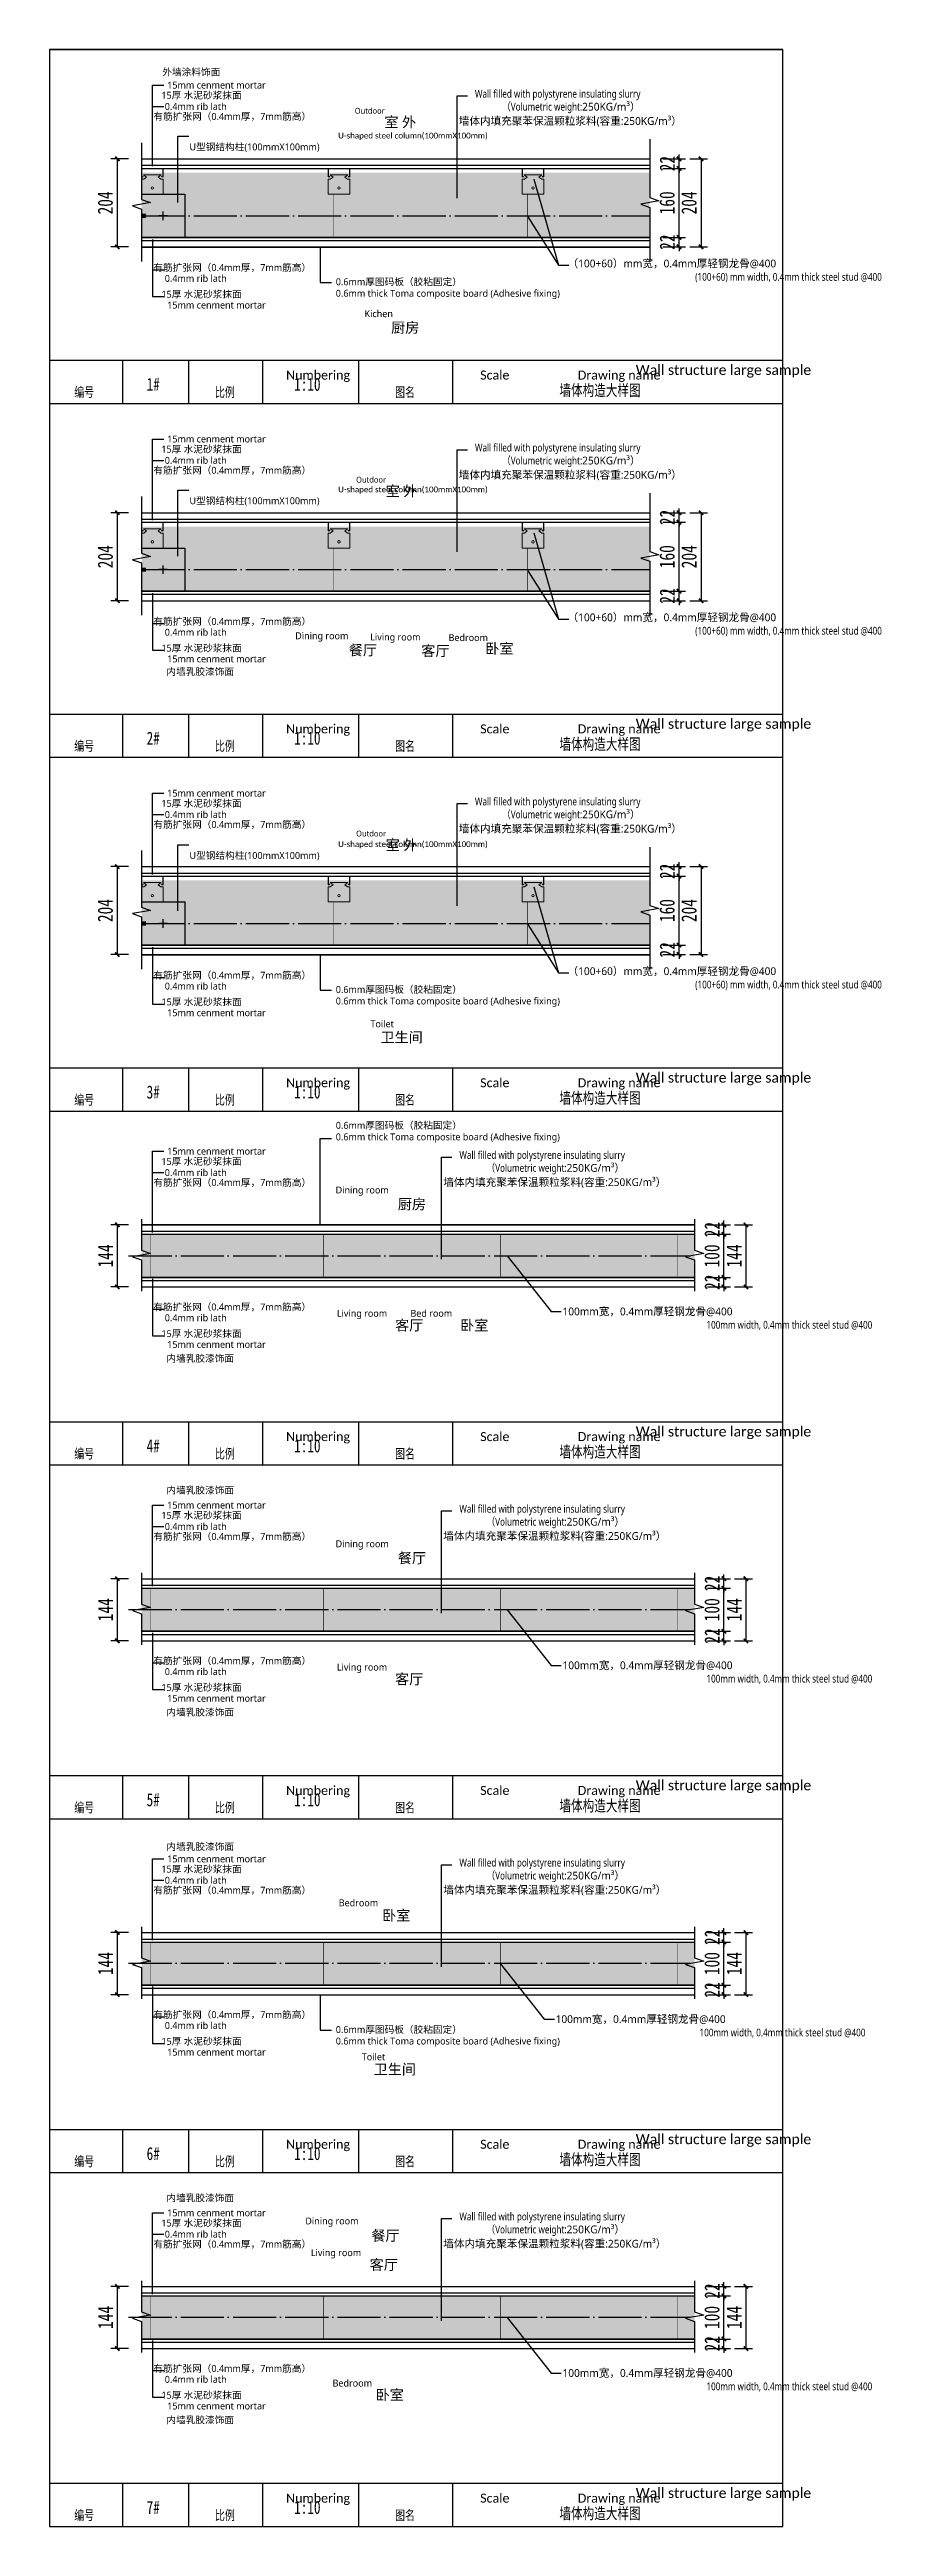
# Model space of a CAD drawing. Extents: x 65724 to 67652, y 7432 to 13172.
import ezdxf
from ezdxf.xclip import XClip

# ---------------------------------------------------------------- set-up
doc = ezdxf.new("R2010")
doc.units = 0
doc.header["$LTSCALE"] = 1000
doc.header["$MEASUREMENT"] = 0
doc.header["$XCLIPFRAME"] = 0
doc.linetypes.add('DOTE', pattern=[2.42, 2, -0.2, 0.02, -0.2])
for name, color, linetype in [('A_101_WALL', 50, 'Continuous'), ('A_Hatch', 252, 'Continuous'), ('DIM_LEAD', 3, 'Continuous'), ('DIM_LEAD-CH', 3, 'Continuous'), ('DIM_SYMB', 3, 'Continuous'), ('Finish surface', 40, 'Continuous'), ('Horizontal keel', 177, 'Continuous'), ('PUB_DIM', 3, 'Continuous'), ('text', 6, 'Continuous'), ('Text1', 7, 'Continuous'), ('临时标注', 211, 'Continuous'), ('钢网', 9, 'Continuous')]:
    doc.layers.add(name, color=color, linetype=linetype)
for name, color, linetype, lineweight in [('A_WALL_Partition', 3, 'Continuous', 9), ('S_J_junction', 150, 'Continuous', 9), ('S_N_compression member', 6, 'Continuous', 9), ('S_U_column major', 1, 'Continuous', 25), ('S_X_tension member', 150, 'Continuous', 9)]:
    doc.layers.add(name, color=color, linetype=linetype, lineweight=lineweight)
doc.styles.add('-黑体', font='simhei.ttf', dxfattribs={"width": 0.75})
doc.styles.add('-黑体_T3', font='simhei.ttf', dxfattribs={"width": 0.75})
doc.styles.add('hhhzzz', font='')
doc.styles.add('HZ', font='simplex.shx', dxfattribs={"bigfont": 'gbcbig.shx'})
doc.styles.get('hhhzzz').set_extended_font_data('Microsoft YaHei')
doc.dimstyles.new('_TCH_ARCH&&10', dxfattribs={"dimtxt": 35, "dimasz": 10, "dimexe": 15, "dimexo": 30, "dimgap": 10, "dimtad": 1, "dimdec": 0, "dimzin": 0, "dimdsep": 46, "dimtxsty": '-黑体_T3', "dimblk": 'ARCHTICK', "dimcen": 0.09, "dimclrt": 7, "dimazin": 2, "dimtfac": 1, "dimtdec": 0, "dimtix": 1, "dimtmove": 2, "dimatfit": 3, "dimfxl": 1, "dimtolj": 1, "dimtzin": 0, "dimarcsym": 0})
doc.dimstyles.new('固定比例', dxfattribs={"dimtxt": 2, "dimasz": 1, "dimexe": 1, "dimexo": 0, "dimgap": 1, "dimtad": 1, "dimdec": 0, "dimzin": 0, "dimdsep": 46, "dimtxsty": 'hhhzzz', "dimblk": 'ARCHTICK', "dimcen": 0, "dimdle": 1, "dimclrd": 2, "dimclre": 2, "dimclrt": 6, "dimadec": 0, "dimazin": 0, "dimtfac": 1, "dimtdec": 0, "dimtix": 1, "dimtmove": 2, "dimatfit": 3, "dimldrblk": 'DOT', "dimfxl": 500, "dimfxlon": 1, "dimtolj": 1, "dimtzin": 0, "dimarcsym": 0})
pattern_1 = [(50, (-1088730.2, 1613002.41), (71.7260183, -6.2752135), [7.5, -82.5]), (355, (-1088730.2, 1613002.41), (-13.8751334, 75.2192134), [6, -66]), (100.4514445, (-1088724.22, 1613001.884), (57.8508847, 68.943999), [6.3740192, -70.1142112]), (46.1842, (-1088730.2, 1613022.41), (106.724133, -16.551928), [11.25, -123.75]), (96.6356355, (-1088721.3, 1613021.03), (93.4661946, 97.41186), [9.561034, -105.171376]), (351.184164, (-1088730.2, 1613022.41), (93.4661945, 97.41186), [9, -99]), (21, (-1088720.2, 1613017.41), (59.6907052, -40.261889), [7.5, -82.5]), (326, (-1088720.2, 1613017.41), (24.3315332, 72.5150045), [6, -66]), (71.4514447, (-1088715.22, 1613014.05), (84.0222377, 32.2531153), [6.374019, -70.1142112]), (37.5, (-1088730.197, 1613002.407), (1.21598553, 33.2893854), [0, -65.2, 0, -67, 0, -66.25]), (7.5, (-1088730.197, 1613002.407), (26.30695374, 39.4411712), [0, -38.2, 0, -63.7, 0, -25.25]), (327.5, (-1088752.497, 1613002.407), (53.3822436, -2.25548717), [0, -25, 0, -78, 0, -103.5]), (317.5, (-1088762.497, 1613002.407), (58.3186169, 10.0104982), [0, -32.5, 0, -51.8, 0, -73.5])]

msp = doc.modelspace()

# ---------------------------------------------------------------- texts
at = {"layer": 'DIM_LEAD', "color": 7, "char_height": 28, "width": 687.26, "attachment_point": 3, "style": 'HZ'}
for insert in [(67489.4, 12440.9), (67489.4, 11620.9), (67489.4, 10800.9), (67489.4, 9980.9), (67489.4, 9160.9), (67489.4, 8340.9), (67489.4, 7520.9)]:
    msp.add_mtext('{\\fCalibri|b0|i0|c0|p34;\\H0.83333x;\\C0;Wall structure large sample}', dxfattribs=dict(at, insert=insert))
at = {"layer": 'DIM_LEAD-CH', "color": 7, "style": '-黑体', "width": 0.75}
for s, height, p in [('墙体构造大样图', 26.29, (66905.8, 12368.9)), ('编号', 22.53, (65781.3, 12366.5)), ('比例', 22.53, (66107.4, 12366.4)), ('图名', 22.53, (66524.9, 12366.4)), ('编号', 22.53, (65781.3, 11546.5)), ('比例', 22.53, (66107.4, 11546.4)), ('图名', 22.53, (66524.9, 11546.4)), ('墙体构造大样图', 26.29, (66905.8, 11548.9)), ('编号', 22.53, (65781.3, 10726.5)), ('比例', 22.53, (66107.4, 10726.4)), ('图名', 22.53, (66524.9, 10726.4)), ('墙体构造大样图', 26.29, (66905.8, 10728.9)), ('编号', 22.53, (65781.3, 9906.5)), ('比例', 22.53, (66107.4, 9906.4)), ('图名', 22.53, (66524.9, 9906.4)), ('墙体构造大样图', 26.29, (66905.8, 9908.9)), ('编号', 22.53, (65781.3, 9086.5)), ('比例', 22.53, (66107.4, 9086.4)), ('图名', 22.53, (66524.9, 9086.4)), ('墙体构造大样图', 26.29, (66905.8, 9088.9)), ('编号', 22.53, (65781.3, 8266.5)), ('比例', 22.53, (66107.4, 8266.4)), ('图名', 22.53, (66524.9, 8266.4)), ('墙体构造大样图', 26.29, (66905.8, 8268.9)), ('编号', 22.53, (65781.3, 7446.5)), ('比例', 22.53, (66107.4, 7446.4)), ('图名', 22.53, (66524.9, 7446.4)), ('墙体构造大样图', 26.29, (66905.8, 7448.9))]:
    msp.add_text(s, height=height, dxfattribs=at).set_placement(p)
at = {"layer": 'DIM_LEAD-CH', "color": 7, "ltscale": 6}
for s, insert, char_height, attachment_point, style in [('外墙涂料饰面', (66119.9, 13109.7), 16, 9, 'hhhzzz'), ('{\\fMicrosoft YaHei|b0|i0|c134|p34;室 外}', (66573.8, 13015.5), 24, 3, 'HZ'), ('{\\fMicrosoft YaHei|b0|i0|c134|p34;厨房}', (66581.2, 12539.4), 24, 3, 'HZ'), ('{\\fMicrosoft YaHei|b0|i0|c134|p34;室 外}', (66576.9, 12160.4), 24, 3, 'HZ'), ('{\\fMicrosoft YaHei|b0|i0|c134|p34;餐厅}', (66483.2, 11791.7), 24, 3, 'HZ'), ('{\\fMicrosoft YaHei|b0|i0|c134|p34;客厅}', (66651.2, 11790.2), 24, 3, 'HZ'), ('{\\fMicrosoft YaHei|b0|i0|c134|p34;卧室}', (66799.6, 11795.5), 24, 3, 'HZ'), ('{\\fMicrosoft YaHei|b0|i0|c134|p34;内墙乳胶漆饰面}', (65994.9, 11738), 16, 1, 'HZ'), ('{\\fMicrosoft YaHei|b0|i0|c134|p34;室 外}', (66576.9, 11340.4), 24, 3, 'HZ'), ('{\\fMicrosoft YaHei|b0|i0|c134|p34;卫生间}', (66589.2, 10894.7), 24, 3, 'HZ'), ('{\\fMicrosoft YaHei|b0|i0|c134|p34;0.6mm厚图码板（胶粘固定）\\P0.6mm thick Toma composite board (Adhesive fixing)}', (66387.5, 10638.5), 16, 7, 'HZ'), ('{\\fMicrosoft YaHei|b0|i0|c134|p34;厨房}', (66596.7, 10508), 24, 3, 'HZ'), ('{\\fMicrosoft YaHei|b0|i0|c134|p34;客厅}', (66590.5, 10227.3), 24, 3, 'HZ'), ('{\\fMicrosoft YaHei|b0|i0|c134|p34;卧室}', (66741.3, 10227.3), 24, 3, 'HZ'), ('{\\fMicrosoft YaHei|b0|i0|c134|p34;内墙乳胶漆饰面}', (65994.9, 10146.5), 16, 1, 'HZ'), ('{\\fMicrosoft YaHei|b0|i0|c134|p34;内墙乳胶漆饰面}', (65994.9, 9841), 16, 1, 'HZ'), ('{\\fMicrosoft YaHei|b0|i0|c134|p34;餐厅}', (66596.7, 9688), 24, 3, 'HZ'), ('{\\fMicrosoft YaHei|b0|i0|c134|p34;客厅}', (66590.5, 9407.3), 24, 3, 'HZ'), ('{\\fMicrosoft YaHei|b0|i0|c134|p34;内墙乳胶漆饰面}', (65994.9, 9326.5), 16, 1, 'HZ'), ('{\\fMicrosoft YaHei|b0|i0|c134|p34;内墙乳胶漆饰面}', (65994.9, 9015), 16, 1, 'HZ'), ('{\\fMicrosoft YaHei|b0|i0|c134|p34;卧室}', (66560.4, 8859.8), 24, 3, 'HZ'), ('{\\fMicrosoft YaHei|b0|i0|c134|p34;卫生间}', (66573.4, 8503.1), 24, 3, 'HZ'), ('{\\fMicrosoft YaHei|b0|i0|c134|p34;内墙乳胶漆饰面}', (65994.9, 8201), 16, 1, 'HZ'), ('{\\fMicrosoft YaHei|b0|i0|c134|p34;餐厅}', (66535.4, 8117.7), 24, 3, 'HZ'), ('{\\fMicrosoft YaHei|b0|i0|c134|p34;客厅}', (66531.4, 8050.3), 24, 3, 'HZ'), ('{\\fMicrosoft YaHei|b0|i0|c134|p34;卧室}', (66545.3, 7748.7), 24, 3, 'HZ'), ('{\\fMicrosoft YaHei|b0|i0|c134|p34;内墙乳胶漆饰面}', (65994.9, 7686.5), 16, 1, 'HZ')]:
    msp.add_mtext(s, dxfattribs=dict(at, insert=insert, char_height=char_height, attachment_point=attachment_point, style=style))
at = {"layer": 'DIM_SYMB', "color": 7, "style": '-黑体', "width": 0.75}
for s, p in [('1#', (65949, 12380.8)), ('1:10', (66290.9, 12380.8)), ('2#', (65949, 11560.8)), ('1:10', (66290.9, 11560.8)), ('3#', (65949, 10740.8)), ('1:10', (66290.9, 10740.8)), ('4#', (65949, 9920.8)), ('1:10', (66290.9, 9920.8)), ('5#', (65949, 9100.8)), ('1:10', (66290.9, 9100.8)), ('6#', (65949, 8280.8)), ('1:10', (66290.9, 8280.8)), ('7#', (65949, 7460.8)), ('1:10', (66290.9, 7460.8))]:
    msp.add_text(s, height=30.04, dxfattribs=at).set_placement(p)
at = {"layer": 'DIM_SYMB', "color": 7, "char_height": 25, "width": 687.26, "attachment_point": 3, "style": 'HZ'}
for s, insert in [('{\\fCalibri|b0|i0|c0|p34;\\H0.83333x;\\C0;Numbering}', (66420.6, 12427.7)), ('{\\fCalibri|b0|i0|c0|p34;\\H0.83333x;\\C0;Scale}', (66790, 12427.7)), ('{\\fCalibri|b0|i0|c0|p34;\\H0.83333x;\\C0;Drawing name}', (67140.2, 12427.7)), ('{\\fCalibri|b0|i0|c0|p34;\\H0.83333x;\\C0;Numbering}', (66420.6, 11607.7)), ('{\\fCalibri|b0|i0|c0|p34;\\H0.83333x;\\C0;Scale}', (66790, 11607.7)), ('{\\fCalibri|b0|i0|c0|p34;\\H0.83333x;\\C0;Drawing name}', (67140.2, 11607.7)), ('{\\fCalibri|b0|i0|c0|p34;\\H0.83333x;\\C0;Numbering}', (66420.6, 10787.7)), ('{\\fCalibri|b0|i0|c0|p34;\\H0.83333x;\\C0;Scale}', (66790, 10787.7)), ('{\\fCalibri|b0|i0|c0|p34;\\H0.83333x;\\C0;Drawing name}', (67140.2, 10787.7)), ('{\\fCalibri|b0|i0|c0|p34;\\H0.83333x;\\C0;Numbering}', (66420.6, 9967.7)), ('{\\fCalibri|b0|i0|c0|p34;\\H0.83333x;\\C0;Scale}', (66790, 9967.7)), ('{\\fCalibri|b0|i0|c0|p34;\\H0.83333x;\\C0;Drawing name}', (67140.2, 9967.7)), ('{\\fCalibri|b0|i0|c0|p34;\\H0.83333x;\\C0;Numbering}', (66420.6, 9147.7)), ('{\\fCalibri|b0|i0|c0|p34;\\H0.83333x;\\C0;Scale}', (66790, 9147.7)), ('{\\fCalibri|b0|i0|c0|p34;\\H0.83333x;\\C0;Drawing name}', (67140.2, 9147.7)), ('{\\fCalibri|b0|i0|c0|p34;\\H0.83333x;\\C0;Numbering}', (66420.6, 8327.7)), ('{\\fCalibri|b0|i0|c0|p34;\\H0.83333x;\\C0;Scale}', (66790, 8327.7)), ('{\\fCalibri|b0|i0|c0|p34;\\H0.83333x;\\C0;Drawing name}', (67140.2, 8327.7)), ('{\\fCalibri|b0|i0|c0|p34;\\H0.83333x;\\C0;Numbering}', (66420.6, 7507.7)), ('{\\fCalibri|b0|i0|c0|p34;\\H0.83333x;\\C0;Scale}', (66790, 7507.7)), ('{\\fCalibri|b0|i0|c0|p34;\\H0.83333x;\\C0;Drawing name}', (67140.2, 7507.7))]:
    msp.add_mtext(s, dxfattribs=dict(at, insert=insert))
at = {"layer": 'Text1', "color": 7, "ltscale": 6, "char_height": 16, "attachment_point": 3, "style": 'HZ'}
for s, insert in [('{\\fMicrosoft YaHei|b0|i0|c134|p34;\\H0.83333x;\\C1;Outdoor}', (66500.9, 13036.4)), ('{\\fMicrosoft YaHei|b0|i0|c134|p34;\\C1;Kichen}', (66519.9, 12567.5)), ('{\\fMicrosoft YaHei|b0|i0|c134|p34;\\H0.83333x;\\C1;Outdoor}', (66504, 12181.4)), ('{\\fMicrosoft YaHei|b0|i0|c134|p34;\\C1;Dining room}', (66416.7, 11821)), ('{\\fMicrosoft YaHei|b0|i0|c134|p34;\\C1;Living room}', (66583.9, 11818.2)), ('{\\fMicrosoft YaHei|b0|i0|c134|p34;\\C1;Bedroom}', (66740.3, 11816.8)), ('{\\fMicrosoft YaHei|b0|i0|c134|p34;\\H0.83333x;\\C1;Outdoor}', (66504, 11361.4)), ('{\\fMicrosoft YaHei|b0|i0|c134|p34;\\C1;Toilet}', (66522.1, 10921.8)), ('{\\fMicrosoft YaHei|b0|i0|c134|p34;\\C1;Dining room}', (66510.4, 10536.7)), ('{\\fMicrosoft YaHei|b0|i0|c134|p34;\\C1;Living room}', (66506.6, 10251)), ('{\\fMicrosoft YaHei|b0|i0|c134|p34;\\C1;Bed room}', (66657.4, 10251)), ('{\\fMicrosoft YaHei|b0|i0|c134|p34;\\C1;Dining room}', (66510.4, 9716.7)), ('{\\fMicrosoft YaHei|b0|i0|c134|p34;\\C1;Living room}', (66506.6, 9431)), ('{\\fMicrosoft YaHei|b0|i0|c134|p34;\\C1;Bedroom}', (66485.8, 8884.9)), ('{\\fMicrosoft YaHei|b0|i0|c134|p34;\\C1;Toilet}', (66502, 8527.9)), ('{\\fMicrosoft YaHei|b0|i0|c134|p34;\\C1;Dining room}', (66440.2, 8147.6)), ('{\\fMicrosoft YaHei|b0|i0|c134|p34;\\C1;Living room}', (66446.4, 8074.1)), ('{\\fMicrosoft YaHei|b0|i0|c134|p34;\\C1;Bedroom}', (66471.5, 7771.8))]:
    msp.add_mtext(s, dxfattribs=dict(at, insert=insert))

# ---------------------------------------------------------------- blocks, each defined once
blk = doc.blocks.new('A$C0E5400AC')
blk.add_lwpolyline([(46.3, 18.9), (46.8, 18.6), (47.3, 19.4), (49.4, 19.4), (49.4, 0.6), (0.6, 0.6), (0.6, 19.4), (2.7, 19.4), (3.2, 18.6), (3.7, 18.9), (3, 20), (0, 20), (0, 0), (50, 0), (50, 20), (47, 20)], close=True)
blk = doc.blocks.new('卡扣龙骨')
at = {"layer": 'S_J_junction', "linetype": 'ByBlock'}
blk.add_line((0, 25), (0, -25), dxfattribs=at)
at = {"layer": 'S_J_junction'}
blk.add_lwpolyline([(-34.7, 25), (-34.7, 20), (-39.6, 13.4), (-45, 20.5), (-45, -20.5), (-39.6, -13.4), (-34.7, -20), (-34.7, -25)], dxfattribs=at)
at = {"layer": 'S_J_junction', "linetype": 'ByBlock'}
for points in [[(-34.7, 25), (0, 25)], [(-34.7, -25), (0, -25)]]:
    blk.add_lwpolyline(points, dxfattribs=at)
at = {"layer": 'S_J_junction'}
blk.add_circle((-14.6, 0), 2.89, dxfattribs=at)
at = {"layer": 'S_X_tension member', "linetype": 'ByBlock', "rotation": 270}
blk.add_blockref('A$C0E5400AC', (-60, 25), dxfattribs=at)
blk = doc.blocks.new('U100x100x2mmB')
at = {"color": 251, "ltscale": 10}
for p, q in [((50, 40), (50, 60)), ((60, 50), (40, 50))]:
    blk.add_line(p, q, dxfattribs=at)
at = {"ltscale": 10}
blk.add_lwpolyline([(50, 90), (50, 100), (0, 100), (0, 0), (100, 0), (100, 100), (50, 100), (50, 90)], dxfattribs=at)
at = {"layer": 'A_Hatch', "ltscale": 0.2, "const_width": 10}
blk.add_lwpolyline([(50, 100), (50, 90)], dxfattribs=at)
blk = doc.blocks.new('C100X50')
for p, q in [((-30, 25), (-50, 25)), ((-50, 25), (-50, -25)), ((50, 25), (30, 25)), ((50, 25), (50, -25)), ((50, 25), (50, -25)), ((50, -25), (-50, -25))]:
    blk.add_line(p, q)
at = {"color": 251, "ltscale": 10}
for p, q in [((10, 0), (-10, 0)), ((0, -10), (0, 10))]:
    blk.add_line(p, q, dxfattribs=at)
blk = doc.blocks.new('平面详图')
at = {"layer": 'A_Hatch', "ltscale": 0.2}
h = blk.add_hatch(dxfattribs=at)
h.set_pattern_fill('AR-CONC', color=256, scale=10)
h.set_pattern_definition(pattern_1)
h.paths.add_polyline_path([(-3055, 16910), (-4050, 16910), (-4050, 11205), (-3900, 11205), (-3900, 12410), (-1360, 12410), (-1360, 11641), (-1260, 11641), (-1260, 12410), (-1135, 12410), (-1135, 12510), (-3900, 12510), (-3900, 16760), (-3055, 16760)])
h = blk.add_hatch(dxfattribs=at)
h.set_pattern_fill('AR-CONC', color=256, scale=10)
h.set_pattern_definition(pattern_1)
h.paths.add_polyline_path([(-50, 12305), (50, 12305), (50, 13410), (175, 13410), (175, 13510), (50, 13510), (50, 16760), (120, 16760), (120, 16910), (-1250, 16910), (-1250, 16760), (-50, 16760), (-50, 12510), (-175, 12510), (-175, 12410), (-50, 12410)])
h.paths.add_polyline_path([(50, 11205), (-50, 11205), (-50, 10000), (-175, 10000), (-175, 9900), (-50, 9900), (-50, 5690), (-3900, 5690), (-3900, 6895), (-4050, 6895), (-4050, 5230), (-3900, 5230), (-3900, 5590), (-50, 5590), (-50, 4775), (50, 4775), (50, 7700), (2460, 7700), (2460, 7800), (50, 7800)])
h = blk.add_hatch(dxfattribs=at)
h.set_pattern_fill('AR-CONC', color=256, scale=10)
h.set_pattern_definition(pattern_1)
h.paths.add_polyline_path([(1082.5, 16760), (1550, 16760), (1550, 16910), (1082.5, 16910)])
h = blk.add_hatch(dxfattribs=at)
h.set_pattern_fill('AR-CONC', color=256, scale=10)
h.set_pattern_definition(pattern_1)
h.paths.add_polyline_path([(3355, 16920), (4010, 16920), (4010, 12305), (3860, 12305), (3860, 13410), (1150, 13410), (1150, 13510), (3860, 13510), (3860, 16760), (3355, 16760)])
h = blk.add_hatch(dxfattribs=at)
h.set_pattern_fill('AR-CONC', color=256, scale=10)
h.set_pattern_definition(pattern_1)
h.paths.add_polyline_path([(3735, 3650), (3735, 3500), (4010, 3500), (4010, 11205), (3860, 11205), (3860, 7800), (3655, 7800), (3655, 7700), (3860, 7700), (3860, 3650)])
h = blk.add_hatch(dxfattribs=at)
h.set_pattern_fill('AR-CONC', color=256, scale=10)
h.set_pattern_definition(pattern_1)
h.paths.add_polyline_path([(-1360, 10755), (-1260, 10755), (-1260, 10000), (-1135, 10000), (-1135, 9900), (-3900, 9900), (-3900, 8700), (-4050, 8700), (-4050, 10755), (-3900, 10755), (-3900, 10000), (-1360, 10000)])
h = blk.add_hatch(dxfattribs=at)
h.set_pattern_fill('AR-CONC', color=256, scale=10)
h.set_pattern_definition(pattern_1)
h.paths.add_polyline_path([(-1935, 5590), (-1835, 5590), (-1835, 5411), (-1935, 5411)])
h = blk.add_hatch(dxfattribs=at)
h.set_pattern_fill('AR-CONC', color=256, scale=10)
h.set_pattern_definition(pattern_1)
h.paths.add_polyline_path([(-4050, 4780), (-3900, 4780), (-3900, 4400), (-1935, 4400), (-1935, 4525), (-1835, 4525), (-1835, 4300), (-3900, 4300), (-3900, 50), (-3355, 50), (-3355, -100), (-4050, -100)])
h = blk.add_hatch(dxfattribs=at)
h.set_pattern_fill('AR-CONC', color=256, scale=10)
h.set_pattern_definition(pattern_1)
h.paths.add_polyline_path([(-50, 3815), (50, 3815), (50, 3650), (355, 3650), (355, 3500), (100, 3500), (100, -100), (-167.5, -100), (-167.5, 50), (-50.1, 50), (-50.1, 3815)])
h = blk.add_hatch(dxfattribs=at)
h.set_pattern_fill('AR-CONC', color=256, scale=10)
h.set_pattern_definition(pattern_1)
h.paths.add_polyline_path([(2155, 3650), (2455, 3650), (2455, 3490), (2155, 3490)])
h = blk.add_hatch(dxfattribs=at)
h.set_pattern_fill('AR-CONC', color=256, scale=10)
h.set_pattern_definition(pattern_1)
h.paths.add_polyline_path([(-1550, 50), (-1135, 50), (-1135, -100), (-1550, -100)])
at = {"ltscale": 0.2, "const_width": 1}
for points in [[(-3875, 16860), (-3900, 16860), (-3900, 16760), (-3875, 16760)], [(-3487.4, 16860), (-3512.4, 16860), (-3512.4, 16760), (-3487.4, 16760)], [(-3055, 16860), (-3080, 16860), (-3080, 16760), (-3055, 16760)], [(-780, 16860), (-805, 16860), (-805, 16760), (-780, 16760)], [(-330, 16860), (-355, 16860), (-355, 16760), (-330, 16760)], [(120, 16860), (95, 16860), (95, 16760), (120, 16760)], [(1107.5, 16860), (1082.5, 16860), (1082.5, 16760), (1107.5, 16760)], [(3380, 16860), (3355, 16860), (3355, 16760), (3380, 16760)], [(3835, 16860), (3860, 16860), (3860, 16760), (3835, 16760)], [(-4000, 16735), (-4000, 16760), (-3900, 16760), (-3900, 16735)], [(3860, 16735), (3860, 16760), (3960, 16760), (3960, 16735)], [(-4000, 16387.5), (-4000, 16362.5), (-3900, 16362.5), (-3900, 16387.5)], [(-4000, 15952.5), (-4000, 15927.5), (-3900, 15927.5), (-3900, 15952.5)], [(-4000, 15517.5), (-4000, 15492.5), (-3900, 15492.5), (-3900, 15517.5)], [(-4000, 15082.5), (-4000, 15057.5), (-3900, 15057.5), (-3900, 15082.5)], [(3860, 14257), (3860, 14232), (3960, 14232), (3960, 14257)], [(-4000, 14212.5), (-4000, 14187.5), (-3900, 14187.5), (-3900, 14212.5)], [(3860, 13865), (3860, 13840), (3960, 13840), (3960, 13865)], [(-4000, 13777.5), (-4000, 13752.5), (-3900, 13752.5), (-3900, 13777.5)], [(1620.5, 13410), (1595.5, 13410), (1595.5, 13510), (1620.5, 13510)], [(2022.5, 13410), (1997.5, 13410), (1997.5, 13510), (2022.5, 13510)], [(2432, 13410), (2407, 13410), (2407, 13510), (2432, 13510)], [(2842, 13410), (2817, 13410), (2817, 13510), (2842, 13510)], [(3680, 13410), (3655, 13410), (3655, 13510), (3680, 13510)], [(3835, 13410), (3860, 13410), (3860, 13510), (3835, 13510)], [(-4000, 13342.5), (-4000, 13317.5), (-3900, 13317.5), (-3900, 13342.5)], [(3860, 13092), (3860, 13067), (3960, 13067), (3960, 13092)], [(-4000, 12907.5), (-4000, 12882.5), (-3900, 12882.5), (-3900, 12907.5)], [(3860, 12711), (3860, 12686), (3960, 12686), (3960, 12711)], [(3860, 12330), (3860, 12305), (3960, 12305), (3960, 12330)], [(-4000, 12058), (-4000, 12033), (-3900, 12033), (-3900, 12058)], [(-4000, 11644), (-4000, 11619), (-3900, 11619), (-3900, 11644)], [(-4000, 11230), (-4000, 11205), (-3900, 11205), (-3900, 11230)], [(3860, 11205), (3860, 11180), (3960, 11180), (3960, 11205)], [(-4000, 10755), (-4000, 10730), (-3900, 10730), (-3900, 10755)], [(-4000, 10358.7), (-4000, 10333.7), (-3900, 10333.7), (-3900, 10358.7)], [(3860, 10380.5), (3860, 10355.5), (3960, 10355.5), (3960, 10380.5)], [(-4000, 9548), (-4000, 9523), (-3900, 9523), (-3900, 9548)], [(3860, 9522.5), (3860, 9497.5), (3960, 9497.5), (3960, 9522.5)], [(-4000, 9134), (-4000, 9109), (-3900, 9109), (-3900, 9134)], [(3860, 9082.5), (3860, 9057.5), (3960, 9057.5), (3960, 9082.5)], [(3860, 8642.5), (3860, 8617.5), (3960, 8617.5), (3960, 8642.5)], [(3860, 8202.5), (3860, 8177.5), (3960, 8177.5), (3960, 8202.5)], [(3860, 7340.5), (3860, 7315.5), (3960, 7315.5), (3960, 7340.5)], [(-4000, 6895), (-4000, 6870), (-3900, 6870), (-3900, 6895)], [(3860, 6918.5), (3860, 6893.5), (3960, 6893.5), (3960, 6918.5)], [(3860, 6496.5), (3860, 6471.5), (3960, 6471.5), (3960, 6496.5)], [(-4000, 6480.5), (-4000, 6455.5), (-3900, 6455.5), (-3900, 6480.5)], [(-4000, 6066.5), (-4000, 6041.5), (-3900, 6041.5), (-3900, 6066.5)], [(50, 6066.5), (50, 6041.5), (-50, 6041.5), (-50, 6066.5)], [(3860, 6074.5), (3860, 6049.5), (3960, 6049.5), (3960, 6074.5)], [(-75, 5590), (-50, 5590), (-50, 5690), (-75, 5690)], [(-4000, 5255), (-4000, 5230), (-3900, 5230), (-3900, 5255)], [(50, 5255), (50, 5230), (-50, 5230), (-50, 5255)], [(3860, 5244.5), (3860, 5219.5), (3960, 5219.5), (3960, 5244.5)], [(3860, 4836.5), (3860, 4811.5), (3960, 4811.5), (3960, 4836.5)], [(-4000, 4780), (-4000, 4755), (-3900, 4755), (-3900, 4780)], [(3860, 4428.5), (3860, 4403.5), (3960, 4403.5), (3960, 4428.5)], [(3860, 4020.5), (3860, 3995.5), (3960, 3995.5), (3960, 4020.5)], [(-4000, 3927.5), (-4000, 3902.5), (-3900, 3902.5), (-3900, 3927.5)], [(3860, 3675), (3860, 3650), (3960, 3650), (3960, 3675)], [(135, 3650), (110, 3650), (110, 3550), (135, 3550)], [(355, 3650), (330, 3650), (330, 3550), (355, 3550)], [(2180, 3650), (2155, 3650), (2155, 3550), (2180, 3550)], [(3760, 3650), (3735, 3650), (3735, 3550), (3760, 3550)], [(3835, 3650), (3860, 3650), (3860, 3550), (3835, 3550)], [(-50, 3525), (-50, 3550), (50, 3550), (50, 3525)], [(-4000, 3492.5), (-4000, 3467.5), (-3900, 3467.5), (-3900, 3492.5)], [(-4000, 3057.5), (-4000, 3032.5), (-3900, 3032.5), (-3900, 3057.5)], [(-50, 3057.5), (-50, 3032.5), (50, 3032.5), (50, 3057.5)], [(-50, 2622.5), (-50, 2597.5), (50, 2597.5), (50, 2622.5)], [(-4000, 1752.5), (-4000, 1727.5), (-3900, 1727.5), (-3900, 1752.5)], [(-50, 1752.5), (-50, 1727.5), (50, 1727.5), (50, 1752.5)], [(-4000, 1317.5), (-4000, 1292.5), (-3900, 1292.5), (-3900, 1317.5)], [(-50, 1317.5), (-50, 1292.5), (50, 1292.5), (50, 1317.5)], [(-4000, 882.5), (-4000, 857.5), (-3900, 857.5), (-3900, 882.5)], [(-50, 882.5), (-50, 857.5), (50, 857.5), (50, 882.5)], [(-4000, 447.5), (-4000, 422.5), (-3900, 422.5), (-3900, 447.5)], [(-50, 447.5), (-50, 422.5), (50, 422.5), (50, 447.5)], [(-4000, 75), (-4000, 50), (-3900, 50), (-3900, 75)], [(-50, 75), (-50, 50), (50, 50), (50, 75)], [(-3875, -50), (-3900, -50), (-3900, 50), (-3875, 50)], [(-3355, -50), (-3380, -50), (-3380, 50), (-3355, 50)], [(-1135, -50), (-1160, -50), (-1160, 50), (-1135, 50)], [(-142.5, -50), (-167.5, -50), (-167.5, 50), (-142.5, 50)], [(-75.1, -50), (-50.1, -50), (-50.1, 50), (-75.1, 50)]]:
    blk.add_lwpolyline(points, dxfattribs=at)
at = {"ltscale": 0.2, "const_width": 1, "elevation": 0}
for points in [[(3860, 16387.5), (3860, 16362.5), (3960, 16362.5), (3960, 16387.5)], [(3860, 15952.5), (3860, 15927.5), (3960, 15927.5), (3960, 15952.5)], [(3860, 15517.5), (3860, 15492.5), (3960, 15492.5), (3960, 15517.5)], [(3860, 15082.5), (3860, 15057.5), (3960, 15057.5), (3960, 15082.5)], [(2455, 3650), (2430, 3650), (2430, 3550), (2455, 3550)]]:
    blk.add_lwpolyline(points, dxfattribs=at)
at = {"layer": 'A_101_WALL', "ltscale": 0.2}
for points in [[(-3055, 16910), (-4050, 16910), (-4050, 11205), (-3900, 11205), (-3900, 12410), (-1360, 12410), (-1360, 11641), (-1260, 11641), (-1260, 12410), (-1135, 12410), (-1135, 12510), (-3900, 12510), (-3900, 16760), (-3055, 16760)], [(1082.5, 16760), (1550, 16760), (1550, 16910), (1082.5, 16910)], [(3355, 16920), (4020, 16920), (4020, 12305), (3860, 12305), (3860, 13410), (1150, 13410), (1150, 13510), (3860, 13510), (3860, 16760), (3355, 16760)], [(-1360, 10755), (-1260, 10755), (-1260, 10000), (-1135, 10000), (-1135, 9900), (-3900, 9900), (-3900, 8700), (-4050, 8700), (-4050, 10755), (-3900, 10755), (-3900, 10000), (-1360, 10000)], [(-1935, 5590), (-1835, 5590), (-1835, 5411), (-1935, 5411)], [(-4050, 4780), (-3900, 4780), (-3900, 4400), (-1935, 4400), (-1935, 4525), (-1835, 4525), (-1835, 4300), (-3900, 4300), (-3900, 50), (-3355, 50), (-3355, -100), (-4050, -100)], [(-50, 3815), (50, 3815), (50, 3650), (355, 3650), (355, 3500), (100, 3500), (100, -100), (-167.5, -100), (-167.5, 50), (-50.1, 50), (-50.1, 3815)], [(2155, 3650), (2455, 3650), (2455, 3500), (2155, 3500)], [(-1550, 50), (-1135, 50), (-1135, -100), (-1550, -100)]]:
    blk.add_lwpolyline(points, close=True, dxfattribs=at)
for points in [[(-50, 12305), (-50, 12410), (-175, 12410), (-175, 12510), (-50, 12510), (-50, 16760), (-1250, 16760), (-1250, 16920), (120, 16920), (120, 16760), (50, 16760), (50, 13510), (175, 13510), (175, 13410), (50, 13410), (50, 12305)], [(50, 11205), (50, 7800), (2460, 7800), (2460, 7700), (50, 7700), (50, 4775), (-50, 4775), (-50, 5590), (-3900, 5590), (-3900, 5230), (-4050, 5230), (-4050, 6895), (-3900, 6895), (-3900, 5690), (-50, 5690), (-50, 9900), (-175, 9900), (-175, 10000), (-50, 10000), (-50, 11205)], [(3735, 3650), (3735, 3500), (4010, 3500), (4010, 11205), (3860, 11205), (3860, 7800), (3655, 7800), (3655, 7700), (3860, 7700), (3860, 3650), (3735, 3650)]]:
    blk.add_lwpolyline(points, dxfattribs=at)
at = {"layer": 'S_J_junction', "ltscale": 0.2}
blk.add_lwpolyline([(-1250, 16760), (-50, 16760)], dxfattribs=at)
at = {"layer": 'S_N_compression member', "linetype": 'ByBlock'}
for points in [[(50, 9900), (-50, 7800)], [(50, 7800), (-50, 9900)], [(2360, 7700), (50, 7800)]]:
    blk.add_lwpolyline(points, dxfattribs=at)
at = {"layer": 'S_N_compression member'}
blk.add_lwpolyline([(2360, 7800), (50, 7700)], dxfattribs=at)
at = {"layer": '临时标注', "ltscale": 0.2, "const_width": 1}
for points in [[(50, 16735), (50, 16760), (-50, 16760), (-50, 16735)], [(50, 16387.5), (50, 16362.5), (-50, 16362.5), (-50, 16387.5)], [(50, 15952.5), (50, 15927.5), (-50, 15927.5), (-50, 15952.5)], [(50, 15517.5), (50, 15492.5), (-50, 15492.5), (-50, 15517.5)], [(50, 15082.5), (50, 15057.5), (-50, 15057.5), (-50, 15082.5)], [(50, 14255.5), (50, 14230.5), (-50, 14230.5), (-50, 14255.5)], [(50, 13863.5), (50, 13838.5), (-50, 13838.5), (-50, 13863.5)], [(75, 13410), (50, 13410), (50, 13510), (75, 13510)], [(150, 13410), (175, 13410), (175, 13510), (150, 13510)], [(3261, 13410), (3236, 13410), (3236, 13510), (3261, 13510)], [(50, 12907.5), (50, 12882.5), (-50, 12882.5), (-50, 12907.5)], [(-3875, 12410), (-3900, 12410), (-3900, 12510), (-3875, 12510)], [(-3497.5, 12410), (-3522.5, 12410), (-3522.5, 12510), (-3497.5, 12510)], [(-3057.5, 12410), (-3082.5, 12410), (-3082.5, 12510), (-3057.5, 12510)], [(-2617.5, 12410), (-2642.5, 12410), (-2642.5, 12510), (-2617.5, 12510)], [(-2177.5, 12410), (-2202.5, 12410), (-2202.5, 12510), (-2177.5, 12510)], [(-1737.5, 12410), (-1762.5, 12410), (-1762.5, 12510), (-1737.5, 12510)], [(-1135, 12410), (-1160, 12410), (-1160, 12510), (-1135, 12510)], [(-150, 12410), (-175, 12410), (-175, 12510), (-150, 12510)], [(-75, 12410), (-50, 12410), (-50, 12510), (-75, 12510)], [(-1360, 12385), (-1360, 12410), (-1260, 12410), (-1260, 12385)], [(50, 12330), (50, 12305), (-50, 12305), (-50, 12330)], [(50, 11180), (50, 11205), (-50, 11205), (-50, 11180)], [(50, 10755), (50, 10730), (-50, 10730), (-50, 10755)], [(50, 10358.7), (50, 10333.7), (-50, 10333.7), (-50, 10358.7)], [(-3875, 9900), (-3900, 9900), (-3900, 10000), (-3875, 10000)], [(-3497.5, 9900), (-3522.5, 9900), (-3522.5, 10000), (-3497.5, 10000)], [(-3057.5, 9900), (-3082.5, 9900), (-3082.5, 10000), (-3057.5, 10000)], [(-2617.5, 9900), (-2642.5, 9900), (-2642.5, 10000), (-2617.5, 10000)], [(-2177.5, 9900), (-2202.5, 9900), (-2202.5, 10000), (-2177.5, 10000)], [(-1737.5, 9900), (-1762.5, 9900), (-1762.5, 10000), (-1737.5, 10000)], [(-1260, 10025), (-1260, 10000), (-1360, 10000), (-1360, 10025)], [(-1135, 9900), (-1160, 9900), (-1160, 10000), (-1135, 10000)], [(-150, 9900), (-175, 9900), (-175, 10000), (-150, 10000)], [(-75, 9900), (-50, 9900), (-50, 10000), (-75, 10000)], [(50, 9548), (50, 9523), (-50, 9523), (-50, 9548)], [(50, 8263), (50, 8238), (-50, 8238), (-50, 8263)], [(75, 7700), (50, 7700), (50, 7800), (75, 7800)], [(811, 7700), (786, 7700), (786, 7800), (811, 7800)], [(1218.5, 7700), (1193.5, 7700), (1193.5, 7800), (1218.5, 7800)], [(1620.5, 7700), (1595.5, 7700), (1595.5, 7800), (1620.5, 7800)], [(2022.5, 7700), (1997.5, 7700), (1997.5, 7800), (2022.5, 7800)], [(3680, 7700), (3655, 7700), (3655, 7800), (3680, 7800)], [(3835, 7700), (3860, 7700), (3860, 7800), (3835, 7800)], [(50, 7351), (50, 7326), (-50, 7326), (-50, 7351)], [(50, 6895), (50, 6870), (-50, 6870), (-50, 6895)], [(50, 6480.5), (50, 6455.5), (-50, 6455.5), (-50, 6480.5)], [(-3875, 5590), (-3900, 5590), (-3900, 5690), (-3875, 5690)], [(-3529.5, 5590), (-3554.5, 5590), (-3554.5, 5690), (-3529.5, 5690)], [(-3121.5, 5590), (-3146.5, 5590), (-3146.5, 5690), (-3121.5, 5690)], [(-2713.5, 5590), (-2738.5, 5590), (-2738.5, 5690), (-2713.5, 5690)], [(-2305.5, 5590), (-2330.5, 5590), (-2330.5, 5690), (-2305.5, 5690)], [(-1420, 5590), (-1445, 5590), (-1445, 5690), (-1420, 5690)], [(-942.5, 5590), (-967.5, 5590), (-967.5, 5690), (-942.5, 5690)], [(-465, 5590), (-490, 5590), (-490, 5690), (-465, 5690)], [(-1835, 5590), (-1835, 5565), (-1935, 5565), (-1935, 5590)], [(-1835, 5436), (-1835, 5411), (-1935, 5411), (-1935, 5436)], [(-1835, 4525), (-1835, 4500), (-1935, 4500), (-1935, 4525)], [(-1835, 4425), (-1835, 4400), (-1935, 4400), (-1935, 4425)], [(-3875, 4300), (-3900, 4300), (-3900, 4400), (-3875, 4400)], [(-3529.5, 4300), (-3554.5, 4300), (-3554.5, 4400), (-3529.5, 4400)], [(-3121.5, 4300), (-3146.5, 4300), (-3146.5, 4400), (-3121.5, 4400)], [(-2713.5, 4300), (-2738.5, 4300), (-2738.5, 4400), (-2713.5, 4400)], [(-2305.5, 4300), (-2330.5, 4300), (-2330.5, 4400), (-2305.5, 4400)], [(-1860, 4300), (-1835, 4300), (-1835, 4400), (-1860, 4400)], [(50, 3815), (50, 3790), (-50, 3790), (-50, 3815)], [(50, 3675), (50, 3650), (-50, 3650), (-50, 3675)]]:
    blk.add_lwpolyline(points, dxfattribs=at)
at = {"layer": '临时标注', "ltscale": 0.2, "const_width": 1, "elevation": 0}
for points in [[(50, 9134), (50, 9109), (-50, 9109), (-50, 9134)], [(50, 8720), (50, 8695), (-50, 8695), (-50, 8720)], [(445.5, 7700), (420.5, 7700), (420.5, 7800), (445.5, 7800)], [(-1897.5, 5590), (-1922.5, 5590), (-1922.5, 5690), (-1897.5, 5690)]]:
    blk.add_lwpolyline(points, dxfattribs=at)
at = {"layer": '钢网', "ltscale": 0.2}
for points in [[(-1250, 16942), (120, 16942)], [(-1250, 16738), (-1250, 16942)], [(120, 16738), (120, 16942)], [(3355, 16942), (4042, 16942), (4042, 12305)], [(3355, 16738), (3355, 16942)], [(-3055, 16932), (-4072, 16932), (-4072, 11205)], [(-3055, 16917), (-4057, 16917), (-4057, 11205)], [(-3055, 16910), (-4050, 16910), (-4050, 11205)], [(-3055, 16738), (-3055, 16932)], [(-1250, 16927), (120, 16927)], [(-1250, 16920), (120, 16920)], [(1082.5, 16932), (1550, 16932)], [(1082.5, 16738), (1082.5, 16932)], [(1082.5, 16917), (1550, 16917)], [(1082.5, 16910), (1550, 16910)], [(1550, 16738), (1550, 16932)], [(3355, 16927), (4027, 16927), (4027, 12305)], [(3355, 16920), (4020, 16920), (4020, 12305)], [(-1135, 12510), (-3900, 12510), (-3900, 16760), (-3055, 16760)], [(-1135, 12517), (-3893, 12517), (-3893, 16753), (-3055, 16753)], [(-1135, 12532), (-3878, 12532), (-3878, 16738), (-3055, 16738)], [(-1250, 16760), (-50, 16760), (-50, 12510), (-175, 12510)], [(-1250, 16753), (-57, 16753), (-57, 12517), (-175, 12517)], [(-1250, 16738), (-72, 16738), (-72, 12532), (-175, 12532)], [(120, 16760), (50, 16760)], [(120, 16760), (50, 16760), (50, 13510), (175, 13510)], [(120, 16753), (57, 16753), (57, 13517), (175, 13517)], [(120, 16738), (72, 16738), (72, 13532), (175, 13532)], [(1082.5, 16760), (1550, 16760)], [(1082.5, 16753), (1550, 16753)], [(1082.5, 16738), (1550, 16738)], [(1150, 13510), (3860, 13510), (3860, 16760), (3355, 16760)], [(1150, 13517), (3853, 13517), (3853, 16753), (3355, 16753)], [(1150, 13532), (3838, 13532), (3838, 16738), (3355, 16738)], [(175, 13388), (175, 13532)], [(1150, 13388), (1150, 13532)], [(175, 13410), (50, 13410)], [(50, 12305), (50, 13410), (175, 13410)], [(57, 12305), (57, 13403), (175, 13403)], [(72, 12305), (72, 13388), (175, 13388)], [(1150, 13410), (3860, 13410), (3860, 12305)], [(1150, 13403), (3853, 13403), (3853, 12305)], [(1150, 13388), (3838, 13388), (3838, 12305)], [(-1135, 12532), (-1135, 12388)], [(-175, 12532), (-175, 12388)], [(-1360, 11641), (-1360, 12410), (-3900, 12410), (-3900, 11205)], [(-1367, 11641), (-1367, 12403), (-3893, 12403), (-3893, 11205)], [(-1260, 11641), (-1260, 12410), (-1135, 12410)], [(-1253, 11641), (-1253, 12403), (-1135, 12403)], [(-50, 12305), (-50, 12410), (-175, 12410)], [(-57, 12305), (-57, 12403), (-175, 12403)], [(-1382, 11641), (-1382, 12388), (-3878, 12388), (-3878, 11205)], [(-1238, 11641), (-1238, 12388), (-1135, 12388)], [(-72, 12305), (-72, 12388), (-175, 12388)], [(-72, 12305), (72, 12305)], [(3838, 12305), (4042, 12305)], [(-1382, 11641), (-1238, 11641)], [(-4072, 11205), (-3878, 11205)], [(-175, 10000), (-50, 10000), (-50, 11205)], [(-175, 10007), (-57, 10007), (-57, 11205)], [(-175, 10022), (-72, 10022), (-72, 11205)], [(-72, 11205), (72, 11205)], [(2460, 7800), (50, 7800), (50, 11205)], [(2460, 7807), (57, 7807), (57, 11205)], [(2460, 7822), (72, 7822), (72, 11205)], [(3860, 11205), (3860, 7800), (3655, 7800)], [(3853, 11205), (3853, 7807), (3655, 7807)], [(3838, 11205), (3838, 7822), (3655, 7822)], [(3735, 3500), (4010, 3500), (4010, 11205)], [(3735, 3493), (4017, 3493), (4017, 11205)], [(3735, 3478), (4032, 3478), (4032, 11205)], [(3838, 11205), (4032, 11205)], [(-4072, 10755), (-4072, 8700)], [(-4072, 10755), (-3878, 10755)], [(-4057, 10755), (-4057, 8700)], [(-4050, 10755), (-4050, 8700)], [(-3900, 10755), (-3900, 10000), (-1360, 10000), (-1360, 10755)], [(-3893, 10755), (-3893, 10007), (-1367, 10007), (-1367, 10755)], [(-3878, 10755), (-3878, 10022), (-1382, 10022), (-1382, 10755)], [(-1382, 10755), (-1238, 10755)], [(-1135, 10000), (-1260, 10000), (-1260, 10755)], [(-1135, 10007), (-1253, 10007), (-1253, 10755)], [(-1135, 10022), (-1238, 10022), (-1238, 10755)], [(-1135, 10022), (-1135, 9878)], [(-175, 9878), (-175, 10022)], [(-1135, 9900), (-3900, 9900), (-3900, 8700)], [(-3900, 6895), (-3900, 5690), (-50, 5690), (-50, 9900), (-175, 9900)], [(-1135, 9893), (-3893, 9893), (-3893, 8700)], [(-3893, 6895), (-3893, 5697), (-57, 5697), (-57, 9893), (-175, 9893)], [(-1135, 9878), (-3878, 9878), (-3878, 8700)], [(-3878, 6895), (-3878, 5712), (-72, 5712), (-72, 9878), (-175, 9878)], [(-4072, 8700), (-3855, 8700)], [(2460, 7822), (2460, 7678)], [(3655, 7678), (3655, 7822)], [(50, 4775), (50, 7700)], [(2460, 7700), (50, 7700), (50, 4775)], [(2460, 7693), (57, 7693), (57, 4775)], [(3655, 7700), (3860, 7700), (3860, 3650), (3735, 3650)], [(3655, 7693), (3853, 7693), (3853, 3657), (3735, 3657)], [(2460, 7678), (72, 7678), (72, 4775)], [(3655, 7678), (3838, 7678), (3838, 3672), (3735, 3672)], [(-4072, 6895), (-4072, 5230)], [(-4072, 6895), (-3855, 6895)], [(-4057, 6895), (-4057, 5230)], [(-4050, 6895), (-4050, 5230)], [(-1935, 5411), (-1935, 5590), (-3900, 5590), (-3900, 5230)], [(-1942, 5411), (-1942, 5583), (-3893, 5583), (-3893, 5230)], [(-1957, 5411), (-1957, 5568), (-3878, 5568), (-3878, 5230)], [(-1835, 5411), (-1835, 5590), (-50, 5590), (-50, 4775)], [(-1828, 5411), (-1828, 5583), (-57, 5583), (-57, 4775)], [(-1813, 5411), (-1813, 5568), (-72, 5568), (-72, 4775)], [(-1957, 5411), (-1813, 5411)], [(-4072, 5230), (-3878, 5230)], [(-3355, -122), (-4072, -122), (-4072, 4780)], [(-4072, 4780), (-3878, 4780)], [(-3355, -107), (-4057, -107), (-4057, 4780)], [(-3355, -100), (-4050, -100), (-4050, 4780)], [(-1935, 4525), (-1935, 4400), (-3900, 4400), (-3900, 4780)], [(-1942, 4525), (-1942, 4407), (-3893, 4407), (-3893, 4780)], [(-1957, 4525), (-1957, 4422), (-3878, 4422), (-3878, 4780)], [(-72, 4775), (72, 4775)], [(-1835, 4525), (-1835, 4300), (-3900, 4300), (-3900, 50), (-3355, 50)], [(-1828, 4525), (-1828, 4293), (-3893, 4293), (-3893, 57), (-3355, 57)], [(-1813, 4525), (-1813, 4278), (-3878, 4278), (-3878, 72), (-3355, 72)], [(-1957, 4525), (-1813, 4525)], [(-167.5, 50), (-50, 50), (-50, 3815)], [(-167.5, 57), (-57, 57), (-57, 3815)], [(-167.5, 72), (-72, 72), (-72, 3815)], [(-72, 3815), (72, 3815)], [(50, 3815), (50, 3650), (355, 3650)], [(57, 3815), (57, 3657), (355, 3657)], [(72, 3815), (72, 3672), (355, 3672)], [(355, 3478), (355, 3672)], [(2155, 3672), (2455, 3672)], [(2155, 3478), (2155, 3672)], [(2155, 3657), (2455, 3657)], [(2155, 3650), (2455, 3650)], [(2455, 3672), (2455, 3478)], [(3735, 3478), (3735, 3672)], [(-167.5, -100), (100, -100), (100, 3500), (355, 3500)], [(-167.5, -107), (107, -107), (107, 3493), (355, 3493)], [(-167.5, -122), (122, -122), (122, 3478), (355, 3478)], [(2155, 3500), (2455, 3500)], [(2155, 3493), (2455, 3493)], [(2155, 3478), (2455, 3478)], [(-3355, -122), (-3355, 72)], [(-1135, 72), (-1550, 72)], [(-1550, -122), (-1550, 72)], [(-1135, 72), (-1135, -122)], [(-167.5, 72), (-167.5, -122)], [(-1135, 57), (-1550, 57)], [(-1135, 50), (-1550, 50)], [(-1550, -100), (-1135, -100)], [(-1550, -107), (-1135, -107)], [(-1550, -122), (-1135, -122)]]:
    blk.add_lwpolyline(points, dxfattribs=at)
at = {"layer": 'A_WALL_Partition', "rotation": 180}
for p in [(1500, 16885), (-1310, 10730)]:
    blk.add_blockref('C100X50', p, dxfattribs=at)
at = {"layer": 'A_WALL_Partition', "xscale": -1}
for p in [(-1310, 11666), (0, 4800)]:
    blk.add_blockref('C100X50', p, dxfattribs=at)
at = {"layer": 'A_WALL_Partition', "xscale": -1, "rotation": 270}
blk.add_blockref('C100X50', (-1910, 4350), dxfattribs=at)
at = {"layer": 'A_WALL_Partition'}
blk.add_blockref('C100X50', (-1500, -75), dxfattribs=at)
at = {"layer": 'S_U_column major'}
for p, rotation in [((-3900, 16860), 180), ((50, 16860), 180), ((3960, 16860), 180), ((-3900, 14685), 180), ((50, 14685), 180), ((3960, 14685), 180), ((50, 13510), 180), ((3960, 13510), 180), ((-3900, 12510), 180), ((-1260, 12410), 90), ((50, 12510), 180), ((3960, 12510), 180), ((50, 11100), 180), ((-3900, 10000), 180), ((-1260, 9900), 90), ((50, 10000), 180), ((3960, 10000), 180), ((-3900, 8800), 180), ((50, 7800), 180), ((2460, 7700), 90), ((3960, 7800), 180), ((-3900, 5690), 180), ((-1860, 5690), 180), ((50, 5690), 180), ((3960, 5690), 180), ((-3900, 4400), 180), ((50, 3650), 180), ((-3900, 2225), 180), ((50, 2225), 180), ((-1450, 50), 180)]:
    blk.add_blockref('U100x100x2mmB', p, dxfattribs=dict(at, rotation=rotation))
at = {"layer": 'S_U_column major', "xscale": -1.000000000000003, "rotation": 90}
for p in [(-1150, 16860), (1250, 13510)]:
    blk.add_blockref('U100x100x2mmB', p, dxfattribs=at)
at = {"layer": 'S_U_column major', "xscale": -1}
for p in [(1550, 16760), (3960, 3550), (50, -50)]:
    blk.add_blockref('U100x100x2mmB', p, dxfattribs=at)
at = {"layer": 'S_U_column major'}
blk.add_blockref('U100x100x2mmB', (-4000, -50), dxfattribs=at)
at = {"layer": '钢网'}
for p, rotation in [((-3975, 16860), 270), ((-3499.9, 16860), 270), ((-3080, 16860), 270), ((-1225, 16860), 270), ((-792.5, 16860), 270), ((-342.5, 16860), 270), ((95, 16860), 270), ((1107.5, 16860), 270), ((3380, 16860), 270), ((3934.8, 16860), 270), ((3959.8, 16835), 180), ((3960, 16375), 180), ((3960, 15940), 180), ((3960, 15505), 180), ((3960, 15070), 180), ((3960, 14635), 180), ((3960, 14244.5), 180), ((3960, 13852.5), 180), ((3960, 13460), 180), ((3960, 13079.5), 180), ((3960, 12698.5), 180), ((3960, 12330), 180), ((3960, 11180), 180), ((3960, 10368), 180), ((3960, 9950), 180), ((3960, 9510), 180), ((3960, 9070), 180), ((3960, 8630), 180), ((3960, 8190), 180), ((3960, 7750), 180), ((3960, 7328), 180), ((3960, 6906), 180), ((3960, 6484), 180), ((3960, 6062), 180), ((3960, 5640), 180), ((3960, 5232), 180), ((3960, 4824), 180), ((3960, 4416), 180), ((3960, 4008), 180), ((50, 3537.5), 180), ((3960, 3575), 180), ((135, 3550), 90), ((330, 3550), 90), ((2180, 3550), 90), ((2430, 3550), 90), ((3760, 3550), 90), ((3935, 3550), 90), ((50, 3045), 180), ((50, 2610), 180), ((50, 2175), 180), ((50, 1740), 180), ((50, 1305), 180), ((50, 870), 180), ((50, 435), 180), ((50, 75), 180), ((-3975, -50), 90), ((-3380, -50), 90), ((-1160, -50), 90), ((-142.5, -50), 90), ((25, -50), 90)]:
    blk.add_blockref('卡扣龙骨', p, dxfattribs=dict(at, rotation=rotation))
for p in [(-4000, 16835), (-4000, 16375), (-4000, 15940), (-4000, 15505), (-4000, 15070), (-4000, 14635), (-4000, 14200), (-4000, 13765), (-4000, 13330), (-4000, 12895), (-4000, 12460), (-4000, 12045.5), (-4000, 11631.5), (-4000, 11230), (-4000, 10730), (-4000, 10346.2), (-4000, 9950), (-4000, 9535.5), (-4000, 9121.5), (-4000, 8725), (-4000, 6870), (-4000, 6468), (-4000, 6054), (-4000, 5640), (-4000, 5255), (-4000, 4755), (-4000, 4350), (-4000, 3915), (-4000, 3480), (-4000, 3045), (-4000, 2175), (-4000, 1740), (-4000, 1305), (-4000, 870), (-4000, 435), (-4000, -25)]:
    blk.add_blockref('卡扣龙骨', p, dxfattribs=at)
blk = doc.blocks.new('_ArchTick')
at = {"color": 0, "linetype": 'ByBlock', "const_width": 0.4}
blk.add_lwpolyline([(-0.5, -0.5), (0.5, 0.5)], dxfattribs=at)
blk = doc.blocks.new('*D15')
at = {"layer": 'Defpoints', "color": 0, "transparency": 16777216}
for p in [(65937.3, 12098.3), (65881.1, 11894.3), (65937.3, 11894.3)]:
    blk.add_point(p, dxfattribs=at)
at = {"layer": 'PUB_DIM', "color": 0, "lineweight": -2, "transparency": 16777216}
for p, q in [((65907.3, 12098.3), (65866.1, 12098.3)), ((65881.1, 12098.3), (65881.1, 11894.3)), ((65907.3, 11894.3), (65866.1, 11894.3))]:
    blk.add_line(p, q, dxfattribs=at)
at = {"layer": 'PUB_DIM', "color": 0, "lineweight": -2, "transparency": 16777216, "xscale": 10, "yscale": 10, "zscale": 10}
for p, rotation in [((65881.1, 12098.3), 90), ((65881.1, 11894.3), 270)]:
    blk.add_blockref('_ArchTick', p, dxfattribs=dict(at, rotation=rotation))
at = {"layer": 'PUB_DIM', "color": 7, "transparency": 16777216, "insert": (65853.4, 11996.3), "char_height": 35, "attachment_point": 5, "rotation": 90, "style": '-黑体_T3'}
blk.add_mtext('\\A1;204', dxfattribs=at)
blk = doc.blocks.new('*D11')
at = {"layer": 'Defpoints', "color": 0, "transparency": 16777216}
for p in [(67177.8, 12098.3), (67177.8, 11894.3), (67234.1, 11894.3)]:
    blk.add_point(p, dxfattribs=at)
at = {"layer": 'PUB_DIM', "color": 0, "lineweight": -2, "transparency": 16777216}
for p, q in [((67207.8, 12098.3), (67249.1, 12098.3)), ((67234.1, 12098.3), (67234.1, 11894.3)), ((67207.8, 11894.3), (67249.1, 11894.3))]:
    blk.add_line(p, q, dxfattribs=at)
at = {"layer": 'PUB_DIM', "color": 0, "lineweight": -2, "transparency": 16777216, "xscale": 10, "yscale": 10, "zscale": 10}
for p, rotation in [((67234.1, 12098.3), 90), ((67234.1, 11894.3), 270)]:
    blk.add_blockref('_ArchTick', p, dxfattribs=dict(at, rotation=rotation))
at = {"layer": 'PUB_DIM', "color": 7, "transparency": 16777216, "insert": (67206.4, 11996.3), "char_height": 35, "attachment_point": 5, "rotation": 90, "style": '-黑体_T3'}
blk.add_mtext('\\A1;204', dxfattribs=at)
blk = doc.blocks.new('*D12')
at = {"layer": 'Defpoints', "color": 0, "transparency": 16777216}
for p in [(67115.3, 11916.3), (67115.3, 11894.3), (67183.2, 11916.3)]:
    blk.add_point(p, dxfattribs=at)
at = {"layer": 'PUB_DIM', "color": 0, "lineweight": -2, "transparency": 16777216}
for p, q in [((67145.3, 11916.3), (67198.2, 11916.3)), ((67145.3, 11894.3), (67198.2, 11894.3)), ((67183.2, 11916.3), (67183.2, 11926.3)), ((67183.2, 11894.3), (67183.2, 11916.3)), ((67183.2, 11894.3), (67183.2, 11884.3))]:
    blk.add_line(p, q, dxfattribs=at)
at = {"layer": 'PUB_DIM', "color": 0, "lineweight": -2, "transparency": 16777216, "xscale": 10, "yscale": 10, "zscale": 10}
for p, rotation in [((67183.2, 11916.3), 270), ((67183.2, 11894.3), 90)]:
    blk.add_blockref('_ArchTick', p, dxfattribs=dict(at, rotation=rotation))
at = {"layer": 'PUB_DIM', "color": 7, "transparency": 16777216, "insert": (67155.7, 11905.3), "char_height": 35, "attachment_point": 5, "rotation": 90, "style": '-黑体_T3'}
blk.add_mtext('\\A1;22', dxfattribs=at)
blk = doc.blocks.new('*D13')
at = {"layer": 'Defpoints', "color": 0, "transparency": 16777216}
for p in [(67115.3, 12076.3), (67183.2, 12076.3), (67140.5, 11916.3)]:
    blk.add_point(p, dxfattribs=at)
at = {"layer": 'PUB_DIM', "color": 0, "lineweight": -2, "transparency": 16777216}
for p, q in [((67145.3, 12076.3), (67198.2, 12076.3)), ((67183.2, 11916.3), (67183.2, 12076.3)), ((67170.5, 11916.3), (67198.2, 11916.3))]:
    blk.add_line(p, q, dxfattribs=at)
at = {"layer": 'PUB_DIM', "color": 0, "lineweight": -2, "transparency": 16777216, "xscale": 10, "yscale": 10, "zscale": 10}
for p, rotation in [((67183.2, 12076.3), 90), ((67183.2, 11916.3), 270)]:
    blk.add_blockref('_ArchTick', p, dxfattribs=dict(at, rotation=rotation))
at = {"layer": 'PUB_DIM', "color": 7, "transparency": 16777216, "insert": (67155.5, 11996.3), "char_height": 35, "attachment_point": 5, "rotation": 90, "style": '-黑体_T3'}
blk.add_mtext('\\A1;160', dxfattribs=at)
blk = doc.blocks.new('*D14')
at = {"layer": 'Defpoints', "color": 0, "transparency": 16777216}
for p in [(67115.3, 12098.3), (67140.5, 12076.3), (67183.2, 12098.3)]:
    blk.add_point(p, dxfattribs=at)
at = {"layer": 'PUB_DIM', "color": 0, "lineweight": -2, "transparency": 16777216}
for p, q in [((67145.3, 12098.3), (67198.2, 12098.3)), ((67170.5, 12076.3), (67198.2, 12076.3)), ((67183.2, 12098.3), (67183.2, 12108.3)), ((67183.2, 12076.3), (67183.2, 12098.3)), ((67183.2, 12076.3), (67183.2, 12066.3))]:
    blk.add_line(p, q, dxfattribs=at)
at = {"layer": 'PUB_DIM', "color": 0, "lineweight": -2, "transparency": 16777216, "xscale": 10, "yscale": 10, "zscale": 10}
for p, rotation in [((67183.2, 12098.3), 270), ((67183.2, 12076.3), 90)]:
    blk.add_blockref('_ArchTick', p, dxfattribs=dict(at, rotation=rotation))
at = {"layer": 'PUB_DIM', "color": 7, "transparency": 16777216, "insert": (67155.7, 12087.3), "char_height": 35, "attachment_point": 5, "rotation": 90, "style": '-黑体_T3'}
blk.add_mtext('\\A1;22', dxfattribs=at)
blk = doc.blocks.new('柱子标注')
at = {"color": 2}
blk.add_lwpolyline([(0, 0), (0, 153.3), (25.6, 153.3)], dxfattribs=at)
at = {"layer": 'DIM_LEAD', "color": 7, "char_height": 16, "width": 687.26, "attachment_point": 9, "style": 'hhhzzz'}
for s, insert in [('U型钢结构柱(100mmX100mm)', (328.6, 117.1)), ('{\\fCalibri|b0|i0|c134|p34;\\H0.83333x;\\C0;U-shaped steel column(100mmX100mm)}', (718.4, 144.9))]:
    blk.add_mtext(s, dxfattribs=dict(at, insert=insert))
blk = doc.blocks.new('_DOT')
at = {"color": 0, "linetype": 'ByBlock'}
blk.add_line((-0.5, 0), (-1, 0), dxfattribs=at)
at = {"color": 0, "linetype": 'ByBlock', "const_width": 0.5}
blk.add_lwpolyline([(-0.25, 0, 1), (0.25, 0, 1)], format="xyb", close=True, dxfattribs=at)
blk = doc.blocks.new('*D20')
at = {"layer": 'Defpoints', "color": 0, "transparency": 16777216}
for p in [(65937.3, 12918.3), (65881.1, 12714.3), (65937.3, 12714.3)]:
    blk.add_point(p, dxfattribs=at)
at = {"layer": 'PUB_DIM', "color": 0, "lineweight": -2, "transparency": 16777216}
for p, q in [((65907.3, 12918.3), (65866.1, 12918.3)), ((65881.1, 12918.3), (65881.1, 12714.3)), ((65907.3, 12714.3), (65866.1, 12714.3))]:
    blk.add_line(p, q, dxfattribs=at)
at = {"layer": 'PUB_DIM', "color": 0, "lineweight": -2, "transparency": 16777216, "xscale": 10, "yscale": 10, "zscale": 10}
for p, rotation in [((65881.1, 12918.3), 90), ((65881.1, 12714.3), 270)]:
    blk.add_blockref('_ArchTick', p, dxfattribs=dict(at, rotation=rotation))
at = {"layer": 'PUB_DIM', "color": 7, "transparency": 16777216, "insert": (65853.4, 12816.3), "char_height": 35, "attachment_point": 5, "rotation": 90, "style": '-黑体_T3'}
blk.add_mtext('\\A1;204', dxfattribs=at)
blk = doc.blocks.new('*D16')
at = {"layer": 'Defpoints', "color": 0, "transparency": 16777216}
for p in [(67177.8, 12918.3), (67177.8, 12714.3), (67234.1, 12714.3)]:
    blk.add_point(p, dxfattribs=at)
at = {"layer": 'PUB_DIM', "color": 0, "lineweight": -2, "transparency": 16777216}
for p, q in [((67207.8, 12918.3), (67249.1, 12918.3)), ((67234.1, 12918.3), (67234.1, 12714.3)), ((67207.8, 12714.3), (67249.1, 12714.3))]:
    blk.add_line(p, q, dxfattribs=at)
at = {"layer": 'PUB_DIM', "color": 0, "lineweight": -2, "transparency": 16777216, "xscale": 10, "yscale": 10, "zscale": 10}
for p, rotation in [((67234.1, 12918.3), 90), ((67234.1, 12714.3), 270)]:
    blk.add_blockref('_ArchTick', p, dxfattribs=dict(at, rotation=rotation))
at = {"layer": 'PUB_DIM', "color": 7, "transparency": 16777216, "insert": (67206.4, 12816.3), "char_height": 35, "attachment_point": 5, "rotation": 90, "style": '-黑体_T3'}
blk.add_mtext('\\A1;204', dxfattribs=at)
blk = doc.blocks.new('*D17')
at = {"layer": 'Defpoints', "color": 0, "transparency": 16777216}
for p in [(67115.3, 12736.3), (67115.3, 12714.3), (67183.2, 12736.3)]:
    blk.add_point(p, dxfattribs=at)
at = {"layer": 'PUB_DIM', "color": 0, "lineweight": -2, "transparency": 16777216}
for p, q in [((67183.2, 12736.3), (67183.2, 12746.3)), ((67145.3, 12736.3), (67198.2, 12736.3)), ((67145.3, 12714.3), (67198.2, 12714.3)), ((67183.2, 12714.3), (67183.2, 12736.3)), ((67183.2, 12714.3), (67183.2, 12704.3))]:
    blk.add_line(p, q, dxfattribs=at)
at = {"layer": 'PUB_DIM', "color": 0, "lineweight": -2, "transparency": 16777216, "xscale": 10, "yscale": 10, "zscale": 10}
for p, rotation in [((67183.2, 12736.3), 270), ((67183.2, 12714.3), 90)]:
    blk.add_blockref('_ArchTick', p, dxfattribs=dict(at, rotation=rotation))
at = {"layer": 'PUB_DIM', "color": 7, "transparency": 16777216, "insert": (67155.7, 12725.3), "char_height": 35, "attachment_point": 5, "rotation": 90, "style": '-黑体_T3'}
blk.add_mtext('\\A1;22', dxfattribs=at)
blk = doc.blocks.new('*D18')
at = {"layer": 'Defpoints', "color": 0, "transparency": 16777216}
for p in [(67115.3, 12896.3), (67183.2, 12896.3), (67140.5, 12736.3)]:
    blk.add_point(p, dxfattribs=at)
at = {"layer": 'PUB_DIM', "color": 0, "lineweight": -2, "transparency": 16777216}
for p, q in [((67145.3, 12896.3), (67198.2, 12896.3)), ((67183.2, 12736.3), (67183.2, 12896.3)), ((67170.5, 12736.3), (67198.2, 12736.3))]:
    blk.add_line(p, q, dxfattribs=at)
at = {"layer": 'PUB_DIM', "color": 0, "lineweight": -2, "transparency": 16777216, "xscale": 10, "yscale": 10, "zscale": 10}
for p, rotation in [((67183.2, 12896.3), 90), ((67183.2, 12736.3), 270)]:
    blk.add_blockref('_ArchTick', p, dxfattribs=dict(at, rotation=rotation))
at = {"layer": 'PUB_DIM', "color": 7, "transparency": 16777216, "insert": (67155.5, 12816.3), "char_height": 35, "attachment_point": 5, "rotation": 90, "style": '-黑体_T3'}
blk.add_mtext('\\A1;160', dxfattribs=at)
blk = doc.blocks.new('*D19')
at = {"layer": 'Defpoints', "color": 0, "transparency": 16777216}
for p in [(67115.3, 12918.3), (67183.2, 12918.3), (67140.5, 12896.3)]:
    blk.add_point(p, dxfattribs=at)
at = {"layer": 'PUB_DIM', "color": 0, "lineweight": -2, "transparency": 16777216}
for p, q in [((67145.3, 12918.3), (67198.2, 12918.3)), ((67183.2, 12918.3), (67183.2, 12928.3)), ((67183.2, 12896.3), (67183.2, 12918.3)), ((67170.5, 12896.3), (67198.2, 12896.3)), ((67183.2, 12896.3), (67183.2, 12886.3))]:
    blk.add_line(p, q, dxfattribs=at)
at = {"layer": 'PUB_DIM', "color": 0, "lineweight": -2, "transparency": 16777216, "xscale": 10, "yscale": 10, "zscale": 10}
for p, rotation in [((67183.2, 12918.3), 270), ((67183.2, 12896.3), 90)]:
    blk.add_blockref('_ArchTick', p, dxfattribs=dict(at, rotation=rotation))
at = {"layer": 'PUB_DIM', "color": 7, "transparency": 16777216, "insert": (67155.7, 12907.3), "char_height": 35, "attachment_point": 5, "rotation": 90, "style": '-黑体_T3'}
blk.add_mtext('\\A1;22', dxfattribs=at)
blk = doc.blocks.new('*D26')
at = {"layer": 'Defpoints', "color": 0, "transparency": 16777216}
for p in [(65937.3, 11278.3), (65881.1, 11074.3), (65937.3, 11074.3)]:
    blk.add_point(p, dxfattribs=at)
at = {"layer": 'PUB_DIM', "color": 0, "lineweight": -2, "transparency": 16777216}
for p, q in [((65907.3, 11278.3), (65866.1, 11278.3)), ((65881.1, 11278.3), (65881.1, 11074.3)), ((65907.3, 11074.3), (65866.1, 11074.3))]:
    blk.add_line(p, q, dxfattribs=at)
at = {"layer": 'PUB_DIM', "color": 0, "lineweight": -2, "transparency": 16777216, "xscale": 10, "yscale": 10, "zscale": 10}
for p, rotation in [((65881.1, 11278.3), 90), ((65881.1, 11074.3), 270)]:
    blk.add_blockref('_ArchTick', p, dxfattribs=dict(at, rotation=rotation))
at = {"layer": 'PUB_DIM', "color": 7, "transparency": 16777216, "insert": (65853.4, 11176.3), "char_height": 35, "attachment_point": 5, "rotation": 90, "style": '-黑体_T3'}
blk.add_mtext('\\A1;204', dxfattribs=at)
blk = doc.blocks.new('*D22')
at = {"layer": 'Defpoints', "color": 0, "transparency": 16777216}
for p in [(67177.8, 11278.3), (67177.8, 11074.3), (67234.1, 11074.3)]:
    blk.add_point(p, dxfattribs=at)
at = {"layer": 'PUB_DIM', "color": 0, "lineweight": -2, "transparency": 16777216}
for p, q in [((67207.8, 11278.3), (67249.1, 11278.3)), ((67234.1, 11278.3), (67234.1, 11074.3)), ((67207.8, 11074.3), (67249.1, 11074.3))]:
    blk.add_line(p, q, dxfattribs=at)
at = {"layer": 'PUB_DIM', "color": 0, "lineweight": -2, "transparency": 16777216, "xscale": 10, "yscale": 10, "zscale": 10}
for p, rotation in [((67234.1, 11278.3), 90), ((67234.1, 11074.3), 270)]:
    blk.add_blockref('_ArchTick', p, dxfattribs=dict(at, rotation=rotation))
at = {"layer": 'PUB_DIM', "color": 7, "transparency": 16777216, "insert": (67206.4, 11176.3), "char_height": 35, "attachment_point": 5, "rotation": 90, "style": '-黑体_T3'}
blk.add_mtext('\\A1;204', dxfattribs=at)
blk = doc.blocks.new('*D23')
at = {"layer": 'Defpoints', "color": 0, "transparency": 16777216}
for p in [(67115.3, 11096.3), (67183.2, 11096.3), (67115.3, 11074.3)]:
    blk.add_point(p, dxfattribs=at)
at = {"layer": 'PUB_DIM', "color": 0, "lineweight": -2, "transparency": 16777216}
for p, q in [((67145.3, 11096.3), (67198.2, 11096.3)), ((67183.2, 11096.3), (67183.2, 11106.3)), ((67183.2, 11074.3), (67183.2, 11096.3)), ((67145.3, 11074.3), (67198.2, 11074.3)), ((67183.2, 11074.3), (67183.2, 11064.3))]:
    blk.add_line(p, q, dxfattribs=at)
at = {"layer": 'PUB_DIM', "color": 0, "lineweight": -2, "transparency": 16777216, "xscale": 10, "yscale": 10, "zscale": 10}
for p, rotation in [((67183.2, 11096.3), 270), ((67183.2, 11074.3), 90)]:
    blk.add_blockref('_ArchTick', p, dxfattribs=dict(at, rotation=rotation))
at = {"layer": 'PUB_DIM', "color": 7, "transparency": 16777216, "insert": (67155.7, 11085.3), "char_height": 35, "attachment_point": 5, "rotation": 90, "style": '-黑体_T3'}
blk.add_mtext('\\A1;22', dxfattribs=at)
blk = doc.blocks.new('*D24')
at = {"layer": 'Defpoints', "color": 0, "transparency": 16777216}
for p in [(67115.3, 11256.3), (67183.2, 11256.3), (67140.5, 11096.3)]:
    blk.add_point(p, dxfattribs=at)
at = {"layer": 'PUB_DIM', "color": 0, "lineweight": -2, "transparency": 16777216}
for p, q in [((67145.3, 11256.3), (67198.2, 11256.3)), ((67183.2, 11096.3), (67183.2, 11256.3)), ((67170.5, 11096.3), (67198.2, 11096.3))]:
    blk.add_line(p, q, dxfattribs=at)
at = {"layer": 'PUB_DIM', "color": 0, "lineweight": -2, "transparency": 16777216, "xscale": 10, "yscale": 10, "zscale": 10}
for p, rotation in [((67183.2, 11256.3), 90), ((67183.2, 11096.3), 270)]:
    blk.add_blockref('_ArchTick', p, dxfattribs=dict(at, rotation=rotation))
at = {"layer": 'PUB_DIM', "color": 7, "transparency": 16777216, "insert": (67155.5, 11176.3), "char_height": 35, "attachment_point": 5, "rotation": 90, "style": '-黑体_T3'}
blk.add_mtext('\\A1;160', dxfattribs=at)
blk = doc.blocks.new('*D25')
at = {"layer": 'Defpoints', "color": 0, "transparency": 16777216}
for p in [(67115.3, 11278.3), (67140.5, 11256.3), (67183.2, 11278.3)]:
    blk.add_point(p, dxfattribs=at)
at = {"layer": 'PUB_DIM', "color": 0, "lineweight": -2, "transparency": 16777216}
for p, q in [((67145.3, 11278.3), (67198.2, 11278.3)), ((67170.5, 11256.3), (67198.2, 11256.3)), ((67183.2, 11278.3), (67183.2, 11288.3)), ((67183.2, 11256.3), (67183.2, 11278.3)), ((67183.2, 11256.3), (67183.2, 11246.3))]:
    blk.add_line(p, q, dxfattribs=at)
at = {"layer": 'PUB_DIM', "color": 0, "lineweight": -2, "transparency": 16777216, "xscale": 10, "yscale": 10, "zscale": 10}
for p, rotation in [((67183.2, 11278.3), 270), ((67183.2, 11256.3), 90)]:
    blk.add_blockref('_ArchTick', p, dxfattribs=dict(at, rotation=rotation))
at = {"layer": 'PUB_DIM', "color": 7, "transparency": 16777216, "insert": (67155.7, 11267.3), "char_height": 35, "attachment_point": 5, "rotation": 90, "style": '-黑体_T3'}
blk.add_mtext('\\A1;22', dxfattribs=at)
blk = doc.blocks.new('*D28')
at = {"layer": 'Defpoints', "color": 0, "transparency": 16777216}
for p in [(65937.3, 9628), (65881.1, 9484), (65937.3, 9484)]:
    blk.add_point(p, dxfattribs=at)
at = {"layer": 'PUB_DIM', "color": 0, "lineweight": -2, "transparency": 16777216}
for p, q in [((65907.3, 9628), (65866.1, 9628)), ((65881.1, 9628), (65881.1, 9484)), ((65907.3, 9484), (65866.1, 9484))]:
    blk.add_line(p, q, dxfattribs=at)
at = {"layer": 'PUB_DIM', "color": 0, "lineweight": -2, "transparency": 16777216, "xscale": 10, "yscale": 10, "zscale": 10}
for p, rotation in [((65881.1, 9628), 90), ((65881.1, 9484), 270)]:
    blk.add_blockref('_ArchTick', p, dxfattribs=dict(at, rotation=rotation))
at = {"layer": 'PUB_DIM', "color": 7, "transparency": 16777216, "insert": (65853.6, 9556), "char_height": 35, "attachment_point": 5, "rotation": 90, "style": '-黑体_T3'}
blk.add_mtext('\\A1;144', dxfattribs=at)
blk = doc.blocks.new('*D29')
at = {"layer": 'Defpoints', "color": 0, "transparency": 16777216}
for p in [(67281.8, 9628), (67281.8, 9484), (67338.1, 9484)]:
    blk.add_point(p, dxfattribs=at)
at = {"layer": 'PUB_DIM', "color": 0, "lineweight": -2, "transparency": 16777216}
for p, q in [((67311.8, 9628), (67353.1, 9628)), ((67338.1, 9628), (67338.1, 9484)), ((67311.8, 9484), (67353.1, 9484))]:
    blk.add_line(p, q, dxfattribs=at)
at = {"layer": 'PUB_DIM', "color": 0, "lineweight": -2, "transparency": 16777216, "xscale": 10, "yscale": 10, "zscale": 10}
for p, rotation in [((67338.1, 9628), 90), ((67338.1, 9484), 270)]:
    blk.add_blockref('_ArchTick', p, dxfattribs=dict(at, rotation=rotation))
at = {"layer": 'PUB_DIM', "color": 7, "transparency": 16777216, "insert": (67310.6, 9556), "char_height": 35, "attachment_point": 5, "rotation": 90, "style": '-黑体_T3'}
blk.add_mtext('\\A1;144', dxfattribs=at)
blk = doc.blocks.new('*D30')
at = {"layer": 'Defpoints', "color": 0, "transparency": 16777216}
for p in [(67219.3, 9506), (67219.3, 9484), (67287.2, 9506)]:
    blk.add_point(p, dxfattribs=at)
at = {"layer": 'PUB_DIM', "color": 0, "lineweight": -2, "transparency": 16777216}
for p, q in [((67249.3, 9506), (67302.2, 9506)), ((67249.3, 9484), (67302.2, 9484)), ((67287.2, 9506), (67287.2, 9516)), ((67287.2, 9484), (67287.2, 9506)), ((67287.2, 9484), (67287.2, 9474))]:
    blk.add_line(p, q, dxfattribs=at)
at = {"layer": 'PUB_DIM', "color": 0, "lineweight": -2, "transparency": 16777216, "xscale": 10, "yscale": 10, "zscale": 10}
for p, rotation in [((67287.2, 9506), 270), ((67287.2, 9484), 90)]:
    blk.add_blockref('_ArchTick', p, dxfattribs=dict(at, rotation=rotation))
at = {"layer": 'PUB_DIM', "color": 7, "transparency": 16777216, "insert": (67259.7, 9495), "char_height": 35, "attachment_point": 5, "rotation": 90, "style": '-黑体_T3'}
blk.add_mtext('\\A1;22', dxfattribs=at)
blk = doc.blocks.new('*D31')
at = {"layer": 'Defpoints', "color": 0, "transparency": 16777216}
for p in [(67219.3, 9606), (67287.2, 9606), (67244.5, 9506)]:
    blk.add_point(p, dxfattribs=at)
at = {"layer": 'PUB_DIM', "color": 0, "lineweight": -2, "transparency": 16777216}
for p, q in [((67249.3, 9606), (67302.2, 9606)), ((67287.2, 9506), (67287.2, 9606)), ((67274.5, 9506), (67302.2, 9506))]:
    blk.add_line(p, q, dxfattribs=at)
at = {"layer": 'PUB_DIM', "color": 0, "lineweight": -2, "transparency": 16777216, "xscale": 10, "yscale": 10, "zscale": 10}
for p, rotation in [((67287.2, 9606), 90), ((67287.2, 9506), 270)]:
    blk.add_blockref('_ArchTick', p, dxfattribs=dict(at, rotation=rotation))
at = {"layer": 'PUB_DIM', "color": 7, "transparency": 16777216, "insert": (67259.5, 9556), "char_height": 35, "attachment_point": 5, "rotation": 90, "style": '-黑体_T3'}
blk.add_mtext('\\A1;100', dxfattribs=at)
blk = doc.blocks.new('*D32')
at = {"layer": 'Defpoints', "color": 0, "transparency": 16777216}
for p in [(67219.3, 9628), (67244.5, 9606), (67287.2, 9628)]:
    blk.add_point(p, dxfattribs=at)
at = {"layer": 'PUB_DIM', "color": 0, "lineweight": -2, "transparency": 16777216}
for p, q in [((67249.3, 9628), (67302.2, 9628)), ((67274.5, 9606), (67302.2, 9606)), ((67287.2, 9628), (67287.2, 9638)), ((67287.2, 9606), (67287.2, 9628)), ((67287.2, 9606), (67287.2, 9596))]:
    blk.add_line(p, q, dxfattribs=at)
at = {"layer": 'PUB_DIM', "color": 0, "lineweight": -2, "transparency": 16777216, "xscale": 10, "yscale": 10, "zscale": 10}
for p, rotation in [((67287.2, 9628), 270), ((67287.2, 9606), 90)]:
    blk.add_blockref('_ArchTick', p, dxfattribs=dict(at, rotation=rotation))
at = {"layer": 'PUB_DIM', "color": 7, "transparency": 16777216, "insert": (67259.7, 9617), "char_height": 35, "attachment_point": 5, "rotation": 90, "style": '-黑体_T3'}
blk.add_mtext('\\A1;22', dxfattribs=at)
blk = doc.blocks.new('*D33')
at = {"layer": 'Defpoints', "color": 0, "transparency": 16777216}
for p in [(65937.3, 10448), (65881.1, 10304), (65937.3, 10304)]:
    blk.add_point(p, dxfattribs=at)
at = {"layer": 'PUB_DIM', "color": 0, "lineweight": -2, "transparency": 16777216}
for p, q in [((65907.3, 10448), (65866.1, 10448)), ((65881.1, 10448), (65881.1, 10304)), ((65907.3, 10304), (65866.1, 10304))]:
    blk.add_line(p, q, dxfattribs=at)
at = {"layer": 'PUB_DIM', "color": 0, "lineweight": -2, "transparency": 16777216, "xscale": 10, "yscale": 10, "zscale": 10}
for p, rotation in [((65881.1, 10448), 90), ((65881.1, 10304), 270)]:
    blk.add_blockref('_ArchTick', p, dxfattribs=dict(at, rotation=rotation))
at = {"layer": 'PUB_DIM', "color": 7, "transparency": 16777216, "insert": (65853.6, 10376), "char_height": 35, "attachment_point": 5, "rotation": 90, "style": '-黑体_T3'}
blk.add_mtext('\\A1;144', dxfattribs=at)
blk = doc.blocks.new('*D34')
at = {"layer": 'Defpoints', "color": 0, "transparency": 16777216}
for p in [(67281.8, 10448), (67281.8, 10304), (67338.1, 10304)]:
    blk.add_point(p, dxfattribs=at)
at = {"layer": 'PUB_DIM', "color": 0, "lineweight": -2, "transparency": 16777216}
for p, q in [((67311.8, 10448), (67353.1, 10448)), ((67338.1, 10448), (67338.1, 10304)), ((67311.8, 10304), (67353.1, 10304))]:
    blk.add_line(p, q, dxfattribs=at)
at = {"layer": 'PUB_DIM', "color": 0, "lineweight": -2, "transparency": 16777216, "xscale": 10, "yscale": 10, "zscale": 10}
for p, rotation in [((67338.1, 10448), 90), ((67338.1, 10304), 270)]:
    blk.add_blockref('_ArchTick', p, dxfattribs=dict(at, rotation=rotation))
at = {"layer": 'PUB_DIM', "color": 7, "transparency": 16777216, "insert": (67310.6, 10376), "char_height": 35, "attachment_point": 5, "rotation": 90, "style": '-黑体_T3'}
blk.add_mtext('\\A1;144', dxfattribs=at)
blk = doc.blocks.new('*D35')
at = {"layer": 'Defpoints', "color": 0, "transparency": 16777216}
for p in [(67219.3, 10326), (67219.3, 10304), (67287.2, 10326)]:
    blk.add_point(p, dxfattribs=at)
at = {"layer": 'PUB_DIM', "color": 0, "lineweight": -2, "transparency": 16777216}
for p, q in [((67287.2, 10326), (67287.2, 10336)), ((67249.3, 10326), (67302.2, 10326)), ((67249.3, 10304), (67302.2, 10304)), ((67287.2, 10304), (67287.2, 10326)), ((67287.2, 10304), (67287.2, 10294))]:
    blk.add_line(p, q, dxfattribs=at)
at = {"layer": 'PUB_DIM', "color": 0, "lineweight": -2, "transparency": 16777216, "xscale": 10, "yscale": 10, "zscale": 10}
for p, rotation in [((67287.2, 10326), 270), ((67287.2, 10304), 90)]:
    blk.add_blockref('_ArchTick', p, dxfattribs=dict(at, rotation=rotation))
at = {"layer": 'PUB_DIM', "color": 7, "transparency": 16777216, "insert": (67259.7, 10315), "char_height": 35, "attachment_point": 5, "rotation": 90, "style": '-黑体_T3'}
blk.add_mtext('\\A1;22', dxfattribs=at)
blk = doc.blocks.new('*D36')
at = {"layer": 'Defpoints', "color": 0, "transparency": 16777216}
for p in [(67219.3, 10426), (67287.2, 10426), (67244.5, 10326)]:
    blk.add_point(p, dxfattribs=at)
at = {"layer": 'PUB_DIM', "color": 0, "lineweight": -2, "transparency": 16777216}
for p, q in [((67249.3, 10426), (67302.2, 10426)), ((67287.2, 10326), (67287.2, 10426)), ((67274.5, 10326), (67302.2, 10326))]:
    blk.add_line(p, q, dxfattribs=at)
at = {"layer": 'PUB_DIM', "color": 0, "lineweight": -2, "transparency": 16777216, "xscale": 10, "yscale": 10, "zscale": 10}
for p, rotation in [((67287.2, 10426), 90), ((67287.2, 10326), 270)]:
    blk.add_blockref('_ArchTick', p, dxfattribs=dict(at, rotation=rotation))
at = {"layer": 'PUB_DIM', "color": 7, "transparency": 16777216, "insert": (67259.5, 10376), "char_height": 35, "attachment_point": 5, "rotation": 90, "style": '-黑体_T3'}
blk.add_mtext('\\A1;100', dxfattribs=at)
blk = doc.blocks.new('*D37')
at = {"layer": 'Defpoints', "color": 0, "transparency": 16777216}
for p in [(67219.3, 10448), (67287.2, 10448), (67244.5, 10426)]:
    blk.add_point(p, dxfattribs=at)
at = {"layer": 'PUB_DIM', "color": 0, "lineweight": -2, "transparency": 16777216}
for p, q in [((67249.3, 10448), (67302.2, 10448)), ((67287.2, 10448), (67287.2, 10458)), ((67287.2, 10426), (67287.2, 10448)), ((67274.5, 10426), (67302.2, 10426)), ((67287.2, 10426), (67287.2, 10416))]:
    blk.add_line(p, q, dxfattribs=at)
at = {"layer": 'PUB_DIM', "color": 0, "lineweight": -2, "transparency": 16777216, "xscale": 10, "yscale": 10, "zscale": 10}
for p, rotation in [((67287.2, 10448), 270), ((67287.2, 10426), 90)]:
    blk.add_blockref('_ArchTick', p, dxfattribs=dict(at, rotation=rotation))
at = {"layer": 'PUB_DIM', "color": 7, "transparency": 16777216, "insert": (67259.7, 10437), "char_height": 35, "attachment_point": 5, "rotation": 90, "style": '-黑体_T3'}
blk.add_mtext('\\A1;22', dxfattribs=at)
blk = doc.blocks.new('*D39')
at = {"layer": 'Defpoints', "color": 0, "transparency": 16777216}
for p in [(65937.3, 8808), (65881.1, 8664), (65937.3, 8664)]:
    blk.add_point(p, dxfattribs=at)
at = {"layer": 'PUB_DIM', "color": 0, "lineweight": -2, "transparency": 16777216}
for p, q in [((65907.3, 8808), (65866.1, 8808)), ((65881.1, 8808), (65881.1, 8664)), ((65907.3, 8664), (65866.1, 8664))]:
    blk.add_line(p, q, dxfattribs=at)
at = {"layer": 'PUB_DIM', "color": 0, "lineweight": -2, "transparency": 16777216, "xscale": 10, "yscale": 10, "zscale": 10}
for p, rotation in [((65881.1, 8808), 90), ((65881.1, 8664), 270)]:
    blk.add_blockref('_ArchTick', p, dxfattribs=dict(at, rotation=rotation))
at = {"layer": 'PUB_DIM', "color": 7, "transparency": 16777216, "insert": (65853.6, 8736), "char_height": 35, "attachment_point": 5, "rotation": 90, "style": '-黑体_T3'}
blk.add_mtext('\\A1;144', dxfattribs=at)
blk = doc.blocks.new('*D40')
at = {"layer": 'Defpoints', "color": 0, "transparency": 16777216}
for p in [(67281.8, 8808), (67281.8, 8664), (67338.1, 8664)]:
    blk.add_point(p, dxfattribs=at)
at = {"layer": 'PUB_DIM', "color": 0, "lineweight": -2, "transparency": 16777216}
for p, q in [((67311.8, 8808), (67353.1, 8808)), ((67338.1, 8808), (67338.1, 8664)), ((67311.8, 8664), (67353.1, 8664))]:
    blk.add_line(p, q, dxfattribs=at)
at = {"layer": 'PUB_DIM', "color": 0, "lineweight": -2, "transparency": 16777216, "xscale": 10, "yscale": 10, "zscale": 10}
for p, rotation in [((67338.1, 8808), 90), ((67338.1, 8664), 270)]:
    blk.add_blockref('_ArchTick', p, dxfattribs=dict(at, rotation=rotation))
at = {"layer": 'PUB_DIM', "color": 7, "transparency": 16777216, "insert": (67310.6, 8736), "char_height": 35, "attachment_point": 5, "rotation": 90, "style": '-黑体_T3'}
blk.add_mtext('\\A1;144', dxfattribs=at)
blk = doc.blocks.new('*D41')
at = {"layer": 'Defpoints', "color": 0, "transparency": 16777216}
for p in [(67219.3, 8686), (67287.2, 8686), (67219.3, 8664)]:
    blk.add_point(p, dxfattribs=at)
at = {"layer": 'PUB_DIM', "color": 0, "lineweight": -2, "transparency": 16777216}
for p, q in [((67249.3, 8686), (67302.2, 8686)), ((67287.2, 8686), (67287.2, 8696)), ((67287.2, 8664), (67287.2, 8686)), ((67249.3, 8664), (67302.2, 8664)), ((67287.2, 8664), (67287.2, 8654))]:
    blk.add_line(p, q, dxfattribs=at)
at = {"layer": 'PUB_DIM', "color": 0, "lineweight": -2, "transparency": 16777216, "xscale": 10, "yscale": 10, "zscale": 10}
for p, rotation in [((67287.2, 8686), 270), ((67287.2, 8664), 90)]:
    blk.add_blockref('_ArchTick', p, dxfattribs=dict(at, rotation=rotation))
at = {"layer": 'PUB_DIM', "color": 7, "transparency": 16777216, "insert": (67259.7, 8675), "char_height": 35, "attachment_point": 5, "rotation": 90, "style": '-黑体_T3'}
blk.add_mtext('\\A1;22', dxfattribs=at)
blk = doc.blocks.new('*D42')
at = {"layer": 'Defpoints', "color": 0, "transparency": 16777216}
for p in [(67219.3, 8786), (67287.2, 8786), (67244.5, 8686)]:
    blk.add_point(p, dxfattribs=at)
at = {"layer": 'PUB_DIM', "color": 0, "lineweight": -2, "transparency": 16777216}
for p, q in [((67249.3, 8786), (67302.2, 8786)), ((67287.2, 8686), (67287.2, 8786)), ((67274.5, 8686), (67302.2, 8686))]:
    blk.add_line(p, q, dxfattribs=at)
at = {"layer": 'PUB_DIM', "color": 0, "lineweight": -2, "transparency": 16777216, "xscale": 10, "yscale": 10, "zscale": 10}
for p, rotation in [((67287.2, 8786), 90), ((67287.2, 8686), 270)]:
    blk.add_blockref('_ArchTick', p, dxfattribs=dict(at, rotation=rotation))
at = {"layer": 'PUB_DIM', "color": 7, "transparency": 16777216, "insert": (67259.5, 8736), "char_height": 35, "attachment_point": 5, "rotation": 90, "style": '-黑体_T3'}
blk.add_mtext('\\A1;100', dxfattribs=at)
blk = doc.blocks.new('*D43')
at = {"layer": 'Defpoints', "color": 0, "transparency": 16777216}
for p in [(67219.3, 8808), (67244.5, 8786), (67287.2, 8808)]:
    blk.add_point(p, dxfattribs=at)
at = {"layer": 'PUB_DIM', "color": 0, "lineweight": -2, "transparency": 16777216}
for p, q in [((67249.3, 8808), (67302.2, 8808)), ((67274.5, 8786), (67302.2, 8786)), ((67287.2, 8808), (67287.2, 8818)), ((67287.2, 8786), (67287.2, 8808)), ((67287.2, 8786), (67287.2, 8776))]:
    blk.add_line(p, q, dxfattribs=at)
at = {"layer": 'PUB_DIM', "color": 0, "lineweight": -2, "transparency": 16777216, "xscale": 10, "yscale": 10, "zscale": 10}
for p, rotation in [((67287.2, 8808), 270), ((67287.2, 8786), 90)]:
    blk.add_blockref('_ArchTick', p, dxfattribs=dict(at, rotation=rotation))
at = {"layer": 'PUB_DIM', "color": 7, "transparency": 16777216, "insert": (67259.7, 8797), "char_height": 35, "attachment_point": 5, "rotation": 90, "style": '-黑体_T3'}
blk.add_mtext('\\A1;22', dxfattribs=at)
blk = doc.blocks.new('*D44')
at = {"layer": 'Defpoints', "color": 0, "transparency": 16777216}
for p in [(65937.3, 7988), (65881.1, 7844), (65937.3, 7844)]:
    blk.add_point(p, dxfattribs=at)
at = {"layer": 'PUB_DIM', "color": 0, "lineweight": -2, "transparency": 16777216}
for p, q in [((65907.3, 7988), (65866.1, 7988)), ((65881.1, 7988), (65881.1, 7844)), ((65907.3, 7844), (65866.1, 7844))]:
    blk.add_line(p, q, dxfattribs=at)
at = {"layer": 'PUB_DIM', "color": 0, "lineweight": -2, "transparency": 16777216, "xscale": 10, "yscale": 10, "zscale": 10}
for p, rotation in [((65881.1, 7988), 90), ((65881.1, 7844), 270)]:
    blk.add_blockref('_ArchTick', p, dxfattribs=dict(at, rotation=rotation))
at = {"layer": 'PUB_DIM', "color": 7, "transparency": 16777216, "insert": (65853.6, 7916), "char_height": 35, "attachment_point": 5, "rotation": 90, "style": '-黑体_T3'}
blk.add_mtext('\\A1;144', dxfattribs=at)
blk = doc.blocks.new('*D45')
at = {"layer": 'Defpoints', "color": 0, "transparency": 16777216}
for p in [(67281.8, 7988), (67281.8, 7844), (67338.1, 7844)]:
    blk.add_point(p, dxfattribs=at)
at = {"layer": 'PUB_DIM', "color": 0, "lineweight": -2, "transparency": 16777216}
for p, q in [((67311.8, 7988), (67353.1, 7988)), ((67338.1, 7988), (67338.1, 7844)), ((67311.8, 7844), (67353.1, 7844))]:
    blk.add_line(p, q, dxfattribs=at)
at = {"layer": 'PUB_DIM', "color": 0, "lineweight": -2, "transparency": 16777216, "xscale": 10, "yscale": 10, "zscale": 10}
for p, rotation in [((67338.1, 7988), 90), ((67338.1, 7844), 270)]:
    blk.add_blockref('_ArchTick', p, dxfattribs=dict(at, rotation=rotation))
at = {"layer": 'PUB_DIM', "color": 7, "transparency": 16777216, "insert": (67310.6, 7916), "char_height": 35, "attachment_point": 5, "rotation": 90, "style": '-黑体_T3'}
blk.add_mtext('\\A1;144', dxfattribs=at)
blk = doc.blocks.new('*D46')
at = {"layer": 'Defpoints', "color": 0, "transparency": 16777216}
for p in [(67219.3, 7866), (67287.2, 7866), (67219.3, 7844)]:
    blk.add_point(p, dxfattribs=at)
at = {"layer": 'PUB_DIM', "color": 0, "lineweight": -2, "transparency": 16777216}
for p, q in [((67249.3, 7866), (67302.2, 7866)), ((67287.2, 7866), (67287.2, 7876)), ((67287.2, 7844), (67287.2, 7866)), ((67249.3, 7844), (67302.2, 7844)), ((67287.2, 7844), (67287.2, 7834))]:
    blk.add_line(p, q, dxfattribs=at)
at = {"layer": 'PUB_DIM', "color": 0, "lineweight": -2, "transparency": 16777216, "xscale": 10, "yscale": 10, "zscale": 10}
for p, rotation in [((67287.2, 7866), 270), ((67287.2, 7844), 90)]:
    blk.add_blockref('_ArchTick', p, dxfattribs=dict(at, rotation=rotation))
at = {"layer": 'PUB_DIM', "color": 7, "transparency": 16777216, "insert": (67259.7, 7855), "char_height": 35, "attachment_point": 5, "rotation": 90, "style": '-黑体_T3'}
blk.add_mtext('\\A1;22', dxfattribs=at)
blk = doc.blocks.new('*D47')
at = {"layer": 'Defpoints', "color": 0, "transparency": 16777216}
for p in [(67219.3, 7966), (67287.2, 7966), (67244.5, 7866)]:
    blk.add_point(p, dxfattribs=at)
at = {"layer": 'PUB_DIM', "color": 0, "lineweight": -2, "transparency": 16777216}
for p, q in [((67249.3, 7966), (67302.2, 7966)), ((67287.2, 7866), (67287.2, 7966)), ((67274.5, 7866), (67302.2, 7866))]:
    blk.add_line(p, q, dxfattribs=at)
at = {"layer": 'PUB_DIM', "color": 0, "lineweight": -2, "transparency": 16777216, "xscale": 10, "yscale": 10, "zscale": 10}
for p, rotation in [((67287.2, 7966), 90), ((67287.2, 7866), 270)]:
    blk.add_blockref('_ArchTick', p, dxfattribs=dict(at, rotation=rotation))
at = {"layer": 'PUB_DIM', "color": 7, "transparency": 16777216, "insert": (67259.5, 7916), "char_height": 35, "attachment_point": 5, "rotation": 90, "style": '-黑体_T3'}
blk.add_mtext('\\A1;100', dxfattribs=at)
blk = doc.blocks.new('*D48')
at = {"layer": 'Defpoints', "color": 0, "transparency": 16777216}
for p in [(67219.3, 7988), (67287.2, 7988), (67244.5, 7966)]:
    blk.add_point(p, dxfattribs=at)
at = {"layer": 'PUB_DIM', "color": 0, "lineweight": -2, "transparency": 16777216}
for p, q in [((67249.3, 7988), (67302.2, 7988)), ((67287.2, 7988), (67287.2, 7998)), ((67287.2, 7966), (67287.2, 7988)), ((67274.5, 7966), (67302.2, 7966)), ((67287.2, 7966), (67287.2, 7956))]:
    blk.add_line(p, q, dxfattribs=at)
at = {"layer": 'PUB_DIM', "color": 0, "lineweight": -2, "transparency": 16777216, "xscale": 10, "yscale": 10, "zscale": 10}
for p, rotation in [((67287.2, 7988), 270), ((67287.2, 7966), 90)]:
    blk.add_blockref('_ArchTick', p, dxfattribs=dict(at, rotation=rotation))
at = {"layer": 'PUB_DIM', "color": 7, "transparency": 16777216, "insert": (67259.7, 7977), "char_height": 35, "attachment_point": 5, "rotation": 90, "style": '-黑体_T3'}
blk.add_mtext('\\A1;22', dxfattribs=at)
blk = doc.blocks.new('EPS标注')
at = {"layer": 'DIM_LEAD-CH', "color": 7, "char_height": 18, "width": 687.26, "attachment_point": 9, "style": 'hhhzzz'}
for s, insert in [('{\\W0.8;Wall filled with polystyrene insulating slurry\\P（Volumetric weight:\\W1;250KG/m³）}', (425.1, 196.7)), ('墙体内填充聚苯保温颗粒浆料(容重:250KG/m³）', (520.9, 165.7))]:
    blk.add_mtext(s, dxfattribs=dict(at, insert=insert))
blk.add_leader([(0, 0), (0, 236.9), (23.9, 236.9)], dimstyle='固定比例', override={"dimscale": 0.152681, "dimgap": 1, "dimtad": 0})
blk = doc.blocks.new('龙骨标注')
at = {"layer": 'DIM_LEAD-CH', "color": 7, "char_height": 18, "width": 718.092, "attachment_point": 3, "style": 'hhhzzz'}
for s, insert in [('（100+60）mm宽，0.4mm厚轻钢龙骨@400', (474.5, 29.8)), ('{\\fMicrosoft YaHei|b0|i0|c134|p34;\\W0.8;(100+60) mm width, 0.4mm thick steel stud @400}', (719.5, -1.2))]:
    blk.add_mtext(s, dxfattribs=dict(at, insert=insert))
for points in [[(-87.1, 216.3), (-30.3, 16.9), (-6.3, 16.9)], [(-101.5, 128.8), (-30.3, 16.9), (-6.3, 16.9)]]:
    blk.add_leader(points, dimstyle='固定比例', override={"dimscale": 0.152681, "dimgap": 1, "dimtad": 0})
blk = doc.blocks.new('有筋扩张网标注')
at = {"layer": 'DIM_LEAD-CH', "color": 7, "ltscale": 6, "char_height": 16, "attachment_point": 3, "style": 'hhhzzz'}
for s, insert in [('有筋扩张网（0.4mm厚，7mm筋高）', (718544.5, 112803.4)), ('15厚 水泥砂浆抹面', (718383.5, 112741.6)), ('0.4mm rib lath', (718348.7, 112778.3)), ('15mm cenment mortar', (718439.3, 112716.5))]:
    blk.add_mtext(s, dxfattribs=dict(at, insert=insert))
for points in [[(718176.9, 112860.5), (718176.9, 112790.4), (718203, 112790.4)], [(718176.9, 112848.7), (718176.9, 112728.6), (718203, 112728.6)]]:
    blk.add_leader(points, dimstyle='固定比例', override={"dimscale": 0.152681, "dimgap": 1, "dimtad": 0})
blk = doc.blocks.new('图码板标注')
at = {"layer": 'DIM_LEAD-CH', "color": 7, "ltscale": 6, "insert": (66387.5, 12641.4), "char_height": 16, "attachment_point": 1, "style": 'HZ'}
blk.add_mtext('{\\fMicrosoft YaHei|b0|i0|c134|p34;0.6mm厚图码板（胶粘固定）\\P0.6mm thick Toma composite board (Adhesive fixing)}', dxfattribs=at)
blk.add_leader([(66351.2, 12713.7), (66351.2, 12631.9), (66377.3, 12631.9)], dimstyle='固定比例', override={"dimscale": 0.152681, "dimgap": 1, "dimtad": 0})
blk = doc.blocks.new('100龙骨标注')
at = {"layer": 'DIM_LEAD-CH', "color": 7, "char_height": 18, "width": 718.092, "attachment_point": 3, "style": 'hhhzzz'}
for s, insert in [('100mm宽，0.4mm厚轻钢龙骨@400', (719521.3, 111982.9)), ('{\\fMicrosoft YaHei|b0|i0|c134|p34;\\W0.8;100mm width, 0.4mm thick steel stud @400}', (719845.2, 111951.9))]:
    blk.add_mtext(s, dxfattribs=dict(at, insert=insert))
blk.add_leader([(718999, 112102.6), (719100.5, 111973.8), (719124.4, 111973.8)], dimstyle='固定比例', override={"dimscale": 0.152681, "dimgap": 1, "dimtad": 0})
blk = doc.blocks.new('网上标注')
at = {"layer": 'DIM_LEAD-CH', "color": 7, "ltscale": 6, "char_height": 16, "attachment_point": 9, "style": 'hhhzzz'}
for s, insert in [('15mm cenment mortar', (66225.2, 13081)), ('15厚 水泥砂浆抹面', (66169.3, 13055.8)), ('0.4mm rib lath', (66134.6, 13031.4)), ('有筋扩张网（0.4mm厚，7mm筋高）', (66330.4, 13006.3))]:
    blk.add_mtext(s, dxfattribs=dict(at, insert=insert))
for points in [[(65962.8, 12913), (65962.8, 13089.1), (65988.8, 13089.1)], [(65962.8, 12901.1), (65962.8, 13039.6), (65988.8, 13039.6)]]:
    blk.add_leader(points, dimstyle='固定比例', override={"dimscale": 0.152681, "dimgap": 1, "dimtad": 0})

# ---------------------------------------------------------------- dimensions: what is measured, and where the dimension line sits
at = {"layer": 'PUB_DIM'}
for base, p1, p2, picture, middle in [((65881.1, 12714.3), (65937.3, 12918.3), (65937.3, 12714.3), '*D20', (65853.4, 12816.3)), ((67183.2, 12918.3), (67140.5, 12896.3), (67115.3, 12918.3), '*D19', (67155.7, 12907.3)), ((67234.1, 12714.3), (67177.8, 12918.3), (67177.8, 12714.3), '*D16', (67206.4, 12816.3)), ((67183.2, 12896.3), (67140.5, 12736.3), (67115.3, 12896.3), '*D18', (67155.5, 12816.3)), ((67183.2, 12736.3), (67115.3, 12714.3), (67115.3, 12736.3), '*D17', (67155.7, 12725.3)), ((67183.2, 12098.3), (67140.5, 12076.3), (67115.3, 12098.3), '*D14', (67155.7, 12087.3)), ((65881.1, 11894.3), (65937.3, 12098.3), (65937.3, 11894.3), '*D15', (65853.4, 11996.3)), ((67183.2, 12076.3), (67140.5, 11916.3), (67115.3, 12076.3), '*D13', (67155.5, 11996.3)), ((67234.1, 11894.3), (67177.8, 12098.3), (67177.8, 11894.3), '*D11', (67206.4, 11996.3)), ((67183.2, 11916.3), (67115.3, 11894.3), (67115.3, 11916.3), '*D12', (67155.7, 11905.3)), ((65881.1, 11074.3), (65937.3, 11278.3), (65937.3, 11074.3), '*D26', (65853.4, 11176.3)), ((67183.2, 11278.3), (67140.5, 11256.3), (67115.3, 11278.3), '*D25', (67155.7, 11267.3)), ((67183.2, 11256.3), (67140.5, 11096.3), (67115.3, 11256.3), '*D24', (67155.5, 11176.3)), ((67234.1, 11074.3), (67177.8, 11278.3), (67177.8, 11074.3), '*D22', (67206.4, 11176.3)), ((67183.2, 11096.3), (67115.3, 11074.3), (67115.3, 11096.3), '*D23', (67155.7, 11085.3)), ((65881.1, 10304), (65937.3, 10448), (65937.3, 10304), '*D33', (65853.6, 10376)), ((67287.2, 10448), (67244.5, 10426), (67219.3, 10448), '*D37', (67259.7, 10437)), ((67338.1, 10304), (67281.8, 10448), (67281.8, 10304), '*D34', (67310.6, 10376)), ((67287.2, 10426), (67244.5, 10326), (67219.3, 10426), '*D36', (67259.5, 10376)), ((67287.2, 10326), (67219.3, 10304), (67219.3, 10326), '*D35', (67259.7, 10315)), ((67287.2, 9628), (67244.5, 9606), (67219.3, 9628), '*D32', (67259.7, 9617)), ((65881.1, 9484), (65937.3, 9628), (65937.3, 9484), '*D28', (65853.6, 9556)), ((67287.2, 9606), (67244.5, 9506), (67219.3, 9606), '*D31', (67259.5, 9556)), ((67338.1, 9484), (67281.8, 9628), (67281.8, 9484), '*D29', (67310.6, 9556)), ((67287.2, 9506), (67219.3, 9484), (67219.3, 9506), '*D30', (67259.7, 9495)), ((65881.1, 8664), (65937.3, 8808), (65937.3, 8664), '*D39', (65853.6, 8736)), ((67287.2, 8808), (67244.5, 8786), (67219.3, 8808), '*D43', (67259.7, 8797)), ((67287.2, 8786), (67244.5, 8686), (67219.3, 8786), '*D42', (67259.5, 8736)), ((67338.1, 8664), (67281.8, 8808), (67281.8, 8664), '*D40', (67310.6, 8736)), ((67287.2, 8686), (67219.3, 8664), (67219.3, 8686), '*D41', (67259.7, 8675)), ((65881.1, 7844), (65937.3, 7988), (65937.3, 7844), '*D44', (65853.6, 7916)), ((67287.2, 7988), (67244.5, 7966), (67219.3, 7988), '*D48', (67259.7, 7977)), ((67338.1, 7844), (67281.8, 7988), (67281.8, 7844), '*D45', (67310.6, 7916)), ((67287.2, 7966), (67244.5, 7866), (67219.3, 7966), '*D47', (67259.5, 7916)), ((67287.2, 7866), (67219.3, 7844), (67219.3, 7866), '*D46', (67259.7, 7855))]:
    dim = msp.add_linear_dim(base=base, p1=p1, p2=p2, angle=90, dimstyle='_TCH_ARCH&&10', dxfattribs=at)
    dim.commit()
    dim.dimension.update_dxf_attribs({"geometry": picture, "text_midpoint": middle})

# ---------------------------------------------------------------- linework, layer by layer
msp.add_lwpolyline([(65724, 13171.6), (65724, 7431.6), (67424, 7431.6), (67424, 13171.6)], close=True)
for points in [[(65724, 13171.6), (67424, 13171.6)], [(65724, 13171.6), (67424, 13171.6)], [(65724, 13171.6), (67424, 13171.6)], [(65724, 12451.6), (67424, 12451.6)], [(65892.9, 12451.6), (65892.9, 12351.6)], [(66046.3, 12451.6), (66046.3, 12351.6)], [(66217.8, 12451.6), (66217.8, 12351.6)], [(66439.8, 12451.6), (66439.8, 12351.6)], [(66657.9, 12451.6), (66657.9, 12351.6)], [(65724, 12351.6), (67424, 12351.6)], [(65724, 12351.6), (66406.5, 12351.6)], [(65724, 11631.6), (67424, 11631.6)], [(65892.9, 11631.6), (65892.9, 11531.6)], [(66046.3, 11631.6), (66046.3, 11531.6)], [(66217.8, 11631.6), (66217.8, 11531.6)], [(66439.8, 11631.6), (66439.8, 11531.6)], [(66657.9, 11631.6), (66657.9, 11531.6)], [(65724, 11531.6), (67424, 11531.6)], [(65724, 11531.6), (66406.5, 11531.6)], [(65724, 10811.6), (67424, 10811.6)], [(65892.9, 10811.6), (65892.9, 10711.6)], [(66046.3, 10811.6), (66046.3, 10711.6)], [(66217.8, 10811.6), (66217.8, 10711.6)], [(66439.8, 10811.6), (66439.8, 10711.6)], [(66657.9, 10811.6), (66657.9, 10711.6)], [(65724, 10711.6), (67424, 10711.6)], [(65724, 10711.6), (66406.5, 10711.6)], [(65724, 9991.6), (67424, 9991.6)], [(65892.9, 9991.6), (65892.9, 9891.6)], [(66046.3, 9991.6), (66046.3, 9891.6)], [(66217.8, 9991.6), (66217.8, 9891.6)], [(66439.8, 9991.6), (66439.8, 9891.6)], [(66657.9, 9991.6), (66657.9, 9891.6)], [(65724, 9891.6), (67424, 9891.6)], [(65724, 9891.6), (66406.5, 9891.6)], [(65724, 9171.6), (67424, 9171.6)], [(65892.9, 9171.6), (65892.9, 9071.6)], [(66046.3, 9171.6), (66046.3, 9071.6)], [(66217.8, 9171.6), (66217.8, 9071.6)], [(66439.8, 9171.6), (66439.8, 9071.6)], [(66657.9, 9171.6), (66657.9, 9071.6)], [(65724, 9071.6), (67424, 9071.6)], [(65724, 9071.6), (66406.5, 9071.6)], [(65724, 8351.6), (67424, 8351.6)], [(65892.9, 8351.6), (65892.9, 8251.6)], [(66046.3, 8351.6), (66046.3, 8251.6)], [(66217.8, 8351.6), (66217.8, 8251.6)], [(66439.8, 8351.6), (66439.8, 8251.6)], [(66657.9, 8351.6), (66657.9, 8251.6)], [(65724, 8251.6), (67424, 8251.6)], [(65724, 7531.6), (67424, 7531.6)], [(65892.9, 7531.6), (65892.9, 7431.6)], [(66046.3, 7531.6), (66046.3, 7431.6)], [(66217.8, 7531.6), (66217.8, 7431.6)], [(66439.8, 7531.6), (66439.8, 7431.6)], [(66657.9, 7531.6), (66657.9, 7431.6)]]:
    msp.add_lwpolyline(points)
at = {"layer": 'DIM_SYMB'}
for points in [[(65937.3, 12955.6), (65937.3, 12824.4), (65958.3, 12816.8), (65916.3, 12809.3), (65937.3, 12801.9), (65937.3, 12680.7)], [(67115.3, 12963.6), (67115.3, 12828.4), (67136.3, 12820.8), (67094.3, 12813.3), (67115.3, 12805.9), (67115.3, 12680.7)], [(65937.3, 12135.6), (65937.3, 12004.4), (65958.3, 11996.8), (65916.3, 11989.3), (65937.3, 11981.9), (65937.3, 11860.7)], [(67115.3, 12143.6), (67115.3, 12008.4), (67136.3, 12000.8), (67094.3, 11993.3), (67115.3, 11985.9), (67115.3, 11860.7)], [(65937.3, 11315.6), (65937.3, 11184.4), (65958.3, 11176.8), (65916.3, 11169.3), (65937.3, 11161.9), (65937.3, 11040.7)], [(67115.3, 11323.6), (67115.3, 11188.4), (67136.3, 11180.8), (67094.3, 11173.3), (67115.3, 11165.9), (67115.3, 11040.7)], [(65937.3, 10461.2), (65937.3, 10389.1), (65958.3, 10381.5), (65916.3, 10374.1), (65937.3, 10366.6), (65937.3, 10294.6)], [(67219.3, 10461.2), (67219.3, 10389.1), (67240.3, 10381.5), (67198.3, 10374.1), (67219.3, 10366.6), (67219.3, 10294.6)], [(65937.3, 9641.2), (65937.3, 9569.1), (65958.3, 9561.5), (65916.3, 9554.1), (65937.3, 9546.6), (65937.3, 9474.6)], [(67219.3, 9641.2), (67219.3, 9569.1), (67240.3, 9561.5), (67198.3, 9554.1), (67219.3, 9546.6), (67219.3, 9474.6)], [(65937.3, 8821.2), (65937.3, 8749.1), (65958.3, 8741.5), (65916.3, 8734.1), (65937.3, 8726.6), (65937.3, 8654.6)], [(67219.3, 8821.2), (67219.3, 8749.1), (67240.3, 8741.5), (67198.3, 8734.1), (67219.3, 8726.6), (67219.3, 8654.6)], [(65937.3, 8001.2), (65937.3, 7929.1), (65958.3, 7921.5), (65916.3, 7914.1), (65937.3, 7906.6), (65937.3, 7834.6)], [(67219.3, 8001.2), (67219.3, 7929.1), (67240.3, 7921.5), (67198.3, 7914.1), (67219.3, 7906.6), (67219.3, 7834.6)]]:
    msp.add_lwpolyline(points, dxfattribs=at)
at = {"layer": 'Finish surface', "color": 36}
for points in [[(65937.3, 12713.7), (67115.3, 12713.7)], [(65937.3, 11073.7), (67115.3, 11073.7)], [(65937.3, 10448.6), (67219.3, 10448.6)], [(65937.3, 8663.4), (67219.3, 8663.4)]]:
    msp.add_lwpolyline(points, dxfattribs=at)
at = {"layer": 'Horizontal keel', "linetype": 'DOTE', "ltscale": 0.05}
for p, q in [((65937.3, 12786.3), (67115.3, 12786.3)), ((65937.3, 11966.3), (67115.3, 11966.3)), ((65937.3, 11146.3), (67115.3, 11146.3)), ((65907.3, 10376), (67209.5, 10376)), ((65907.3, 9556.8), (67209.5, 9556.8)), ((65907.3, 8736.8), (67209.5, 8736.8)), ((65907.3, 7916.8), (67209.5, 7916.8))]:
    msp.add_line(p, q, dxfattribs=at)

# ---------------------------------------------------------------- block references
for name, p in [('EPS标注', (66668.7, 12827.4)), ('柱子标注', (66021.3, 12817.3)), ('龙骨标注', (66933.8, 12655)), ('有筋扩张网标注', (-652214.1, -100129)), ('EPS标注', (66668.7, 12007.4)), ('柱子标注', (66021.3, 11997.3)), ('龙骨标注', (66933.8, 11835)), ('有筋扩张网标注', (-652214.1, -100949)), ('EPS标注', (66668.7, 11187.4)), ('柱子标注', (66021.3, 11175.3)), ('龙骨标注', (66933.8, 11015)), ('有筋扩张网标注', (-652214.1, -101769)), ('EPS标注', (66632.6, 10368.2)), ('100龙骨标注', (-652214.1, -101726.6)), ('有筋扩张网标注', (-652214.1, -102537.7)), ('EPS标注', (66632.6, 9548.2)), ('100龙骨标注', (-652214.1, -102546.6)), ('有筋扩张网标注', (-652214.1, -103357.7)), ('EPS标注', (66632.6, 8728.2)), ('100龙骨标注', (-652230.1, -103366.6)), ('有筋扩张网标注', (-652214.1, -104177.7)), ('EPS标注', (66632.6, 7908.2)), ('100龙骨标注', (-652214.1, -104186.6)), ('有筋扩张网标注', (-652214.1, -104997.7))]:
    msp.add_blockref(name, p)
ref = msp.add_blockref('平面详图', (67187.3, -4023.7))
XClip(ref).set_block_clipping_path([(-1249.9999999976, 16704.4097745307), (-71.9999999997, 16979.2698581153)])
ref = msp.add_blockref('平面详图', (67187.3, -4023.7))
XClip(ref).set_block_clipping_path([(-1249.9999999976, 16704.4097745307), (-71.9999999997, 16979.2698581153)])
ref = msp.add_blockref('平面详图', (67187.3, -4843.7))
XClip(ref).set_block_clipping_path([(-1249.9999999976, 16704.4097745307), (-71.9999999997, 16979.2698581153)])
ref = msp.add_blockref('平面详图', (67187.3, -5663.7))
XClip(ref).set_block_clipping_path([(-1249.9999999976, 16704.4097745307), (-71.9999999997, 16979.2698581153)])
ref = msp.add_blockref('平面详图', (64361.8, -3084))
XClip(ref).set_block_clipping_path([(1575.4999999403, 13378.5344157553), (2857.4999998839, 13545.13109817)])
ref = msp.add_blockref('平面详图', (64361.8, -3904))
XClip(ref).set_block_clipping_path([(1575.4999999403, 13378.5344157553), (2857.4999998839, 13545.13109817)])
ref = msp.add_blockref('平面详图', (64361.8, -4724))
XClip(ref).set_block_clipping_path([(1575.4999999403, 13378.5344157553), (2857.4999998839, 13545.13109817)])
ref = msp.add_blockref('平面详图', (64361.8, -5544))
XClip(ref).set_block_clipping_path([(1575.4999999403, 13378.5344157553), (2857.4999998839, 13545.13109817)])
at = {"layer": 'text'}
for name, p in [('网上标注', (0, 0)), ('图码板标注', (0, 0)), ('网上标注', (0, -820.1)), ('网上标注', (0, -1640.9)), ('图码板标注', (0, -1640)), ('网上标注', (0, -2470.6)), ('网上标注', (0, -3290.8)), ('网上标注', (0, -4110.6)), ('图码板标注', (0, -4050.2)), ('网上标注', (0, -4930.8))]:
    msp.add_blockref(name, p, dxfattribs=at)

msp.set_redraw_order([(e.dxf.handle, doc.entitydb.next_handle()) for e in msp.query("TEXT MTEXT ATTDEF DIMENSION ARC_DIMENSION")])  # texts and dimensions are drawn at this point

# ---------------------------------------------------------------- leaders
msp.add_leader([(66351.2, 10448.6), (66351.2, 10647.7), (66377.3, 10647.7)], dimstyle='固定比例', override={"dimscale": 0.152681, "dimgap": 1, "dimtad": 0})

doc.saveas('drawing.dxf')
